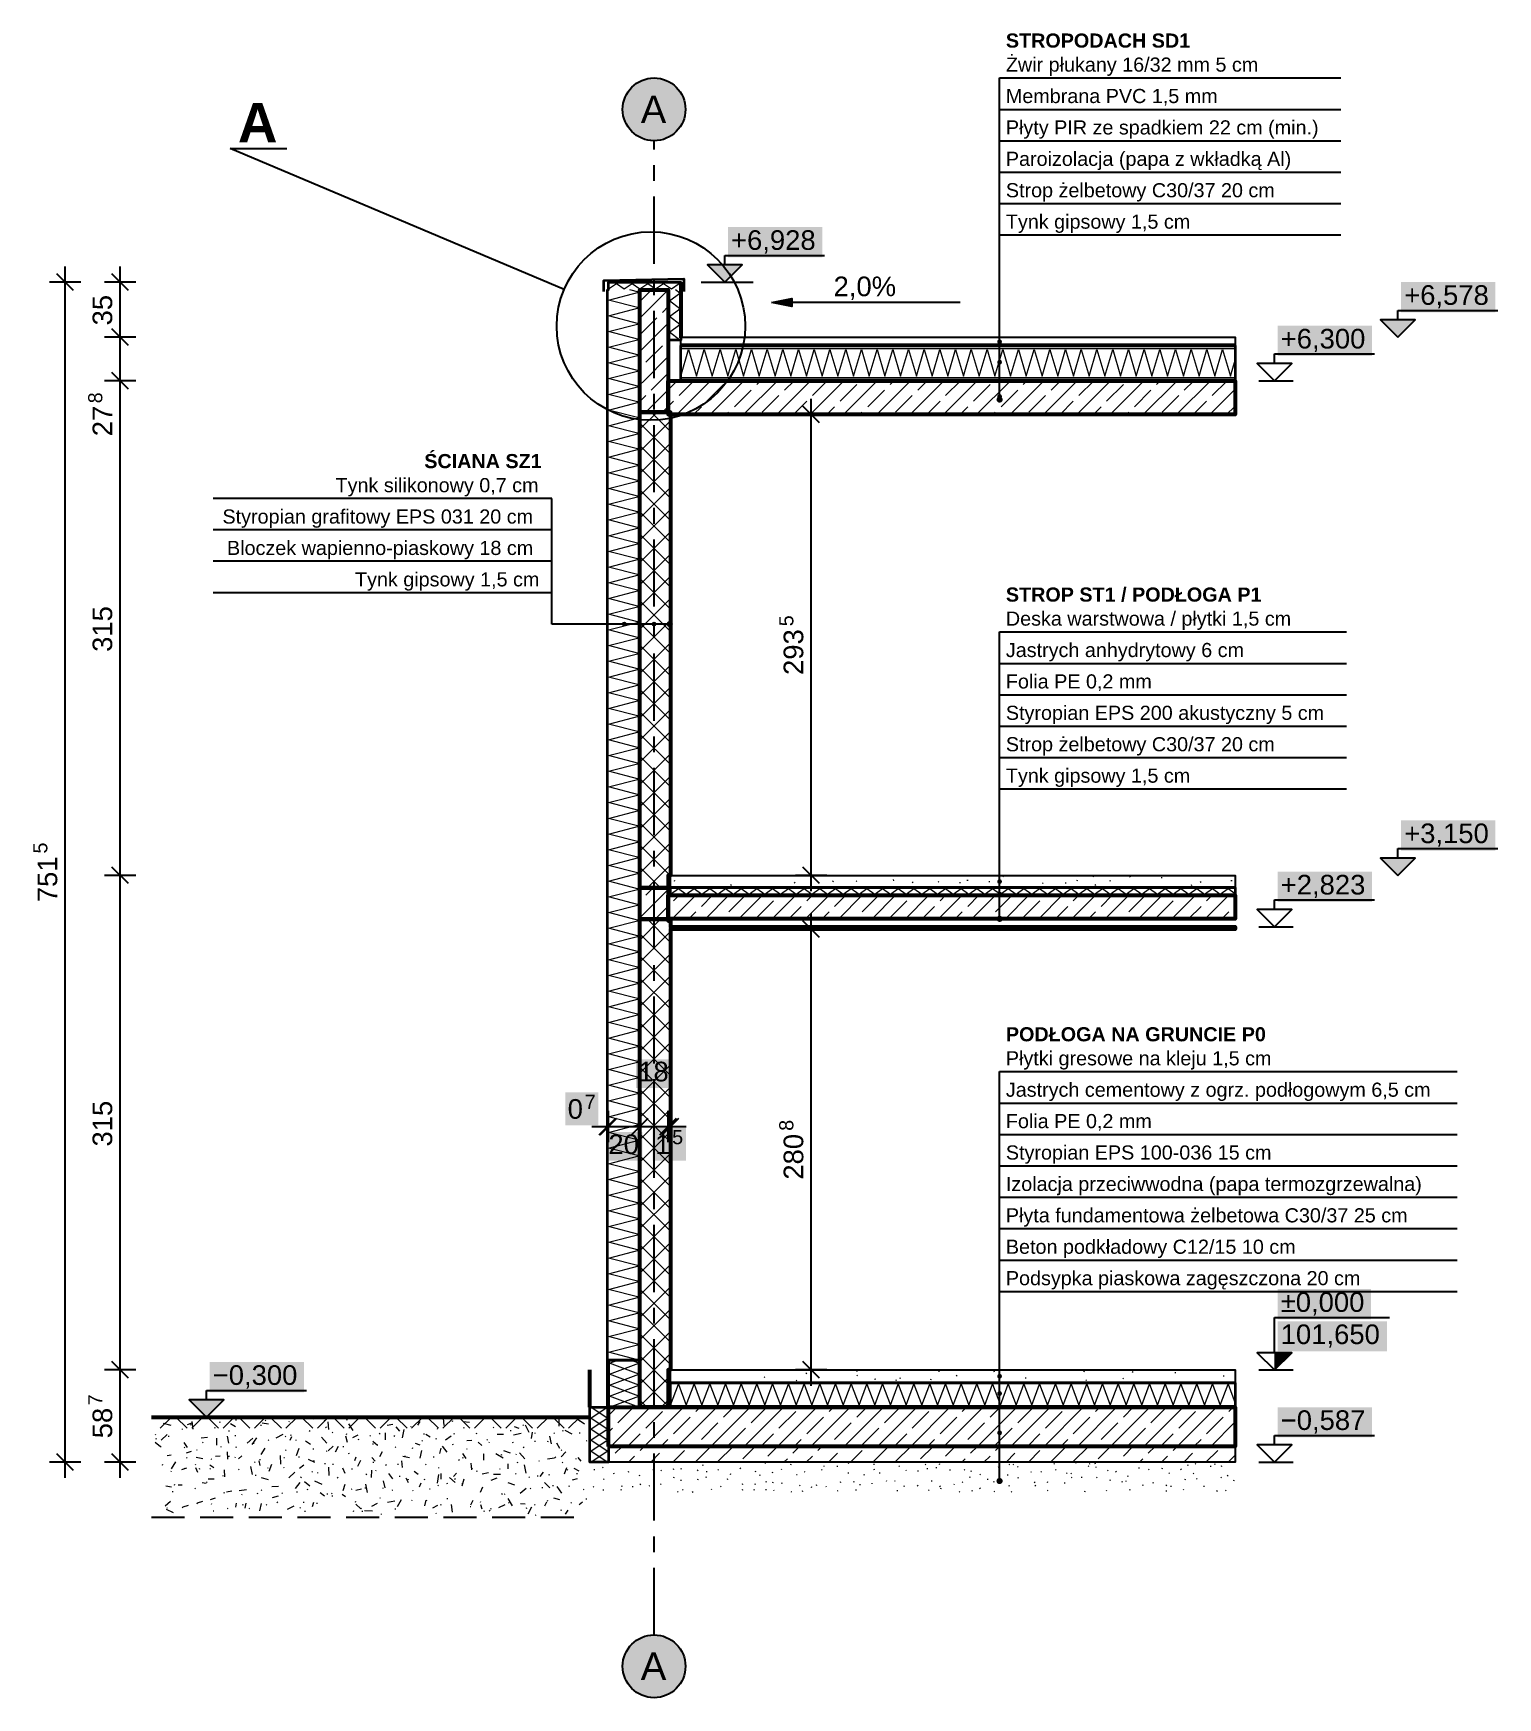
# Model space of a CAD drawing. Header units: metres. Extents: x -4 to 32.3, y -2.1 to 8.5.
# Drawn here: x -3.95 to 5.37, y -2.09 to 8.51 of the extents above.
import ezdxf

# ---------------------------------------------------------------- set-up
doc = ezdxf.new("R2010")
doc.units = ezdxf.units.M
for name, pattern in [('HYDRO_OKNA', [4.5, 1.5, -3]), ('KRESKOWA', [5.25, 4.2, -1.05]), ('KRESKOWA_3_1', [4, 3, -1]), ('PUNKTOWA', [10.5, 8.4, -1.05, 0, -1.05])]:
    doc.linetypes.add(name, pattern=pattern)
for name, color, linetype, lineweight in [('A-FUNDAMENTY', 7, 'Continuous', 50), ('A-IZOL-WODNA', 5, 'Continuous', 100), ('A-KRESKOWANIE', 8, 'Continuous', 18), ('A-MASKA', 7, 'Continuous', 18), ('A-OPISY', 2, 'Continuous', 25), ('A-OSIE', 1, 'PUNKTOWA', 25), ('A-RZEDNE', 1, 'Continuous', 25), ('A-SCIANY-IZOL', 4, 'Continuous', 35), ('A-SCIANY-KONSTR', 7, 'Continuous', 50), ('A-STROPY', 7, 'Continuous', 50), ('A-SYMBOLE', 2, 'Continuous', 25), ('A-TEREN', 32, 'Continuous', 50), ('A-WARSTWY', 8, 'Continuous', 25), ('A-WIDOK', 7, 'Continuous', 25), ('A-WYMIARY', 1, 'Continuous', 25)]:
    doc.layers.add(name, color=color, linetype=linetype, lineweight=lineweight)
doc.styles.add('PL_ARIAL', font='arial.ttf')
doc.styles.add('PL_ARIAL_B', font='arialbd.ttf')

msp = doc.modelspace()

# ---------------------------------------------------------------- texts
at = {"layer": 'A-OPISY'}
for s, height, style, p in [('STROPODACH SD1', 0.09, 'PL_ARIAL_B', (2.24, 8.421)), ('Żwir płukany 16/32 mm 5 cm', 0.09, 'PL_ARIAL', (2.24, 8.268)), ('Membrana PVC 1,5 mm', 0.09, 'PL_ARIAL', (2.24, 8.068)), ('A', 0.25, 'PL_ARIAL_B', (-2.65, 7.818)), ('Płyty PIR ze spadkiem 22 cm (min.)', 0.09, 'PL_ARIAL', (2.24, 7.868)), ('Paroizolacja (papa z wkładką Al)', 0.09, 'PL_ARIAL', (2.24, 7.668)), ('Strop żelbetowy C30/37 20 cm', 0.09, 'PL_ARIAL', (2.24, 7.468)), ('Tynk gipsowy 1,5 cm', 0.09, 'PL_ARIAL', (2.24, 7.268)), ('ŚCIANA SZ1', 0.09, 'PL_ARIAL_B', (-1.463, 5.743)), ('Tynk silikonowy 0,7 cm', 0.09, 'PL_ARIAL', (-2.028, 5.59)), ('Styropian grafitowy EPS 031 20 cm', 0.09, 'PL_ARIAL', (-2.748, 5.39)), ('Bloczek wapienno-piaskowy 18 cm', 0.09, 'PL_ARIAL', (-2.719, 5.19)), ('Tynk gipsowy 1,5 cm', 0.09, 'PL_ARIAL', (-1.904, 4.99)), ('STROP ST1 / PODŁOGA P1', 0.09, 'PL_ARIAL_B', (2.24, 4.893)), ('Deska warstwowa / płytki 1,5 cm', 0.09, 'PL_ARIAL', (2.24, 4.74)), ('Jastrych anhydrytowy 6 cm', 0.09, 'PL_ARIAL', (2.24, 4.54)), ('Folia PE 0,2 mm', 0.09, 'PL_ARIAL', (2.24, 4.34)), ('Styropian EPS 200 akustyczny 5 cm', 0.09, 'PL_ARIAL', (2.24, 4.14)), ('Strop żelbetowy C30/37 20 cm', 0.09, 'PL_ARIAL', (2.24, 3.94)), ('Tynk gipsowy 1,5 cm', 0.09, 'PL_ARIAL', (2.24, 3.74)), ('PODŁOGA NA GRUNCIE P0', 0.09, 'PL_ARIAL_B', (2.24, 2.093)), ('Płytki gresowe na kleju 1,5 cm', 0.09, 'PL_ARIAL', (2.24, 1.94)), ('Jastrych cementowy z ogrz. podłogowym 6,5 cm', 0.09, 'PL_ARIAL', (2.24, 1.74)), ('Folia PE 0,2 mm', 0.09, 'PL_ARIAL', (2.24, 1.54)), ('Styropian EPS 100-036 15 cm', 0.09, 'PL_ARIAL', (2.24, 1.34)), ('Izolacja przeciwwodna (papa termozgrzewalna)', 0.09, 'PL_ARIAL', (2.24, 1.14)), ('Płyta fundamentowa żelbetowa C30/37 25 cm', 0.09, 'PL_ARIAL', (2.24, 0.94)), ('Beton podkładowy C12/15 10 cm', 0.09, 'PL_ARIAL', (2.24, 0.74)), ('Podsypka piaskowa zagęszczona 20 cm', 0.09, 'PL_ARIAL', (2.24, 0.54))]:
    msp.add_text(s, height=height, dxfattribs=dict(at, style=style)).set_placement(p)
at = {"layer": 'A-OSIE', "style": 'PL_ARIAL'}
for p in [(-0.085, 7.94), (-0.085, -1.974)]:
    msp.add_text('A', height=0.175, dxfattribs=at).set_placement(p)
at = {"layer": 'A-RZEDNE', "style": 'PL_ARIAL'}
for s, p in [('+6,928', (0.49, 7.133)), ('+6,578', (4.776, 6.783)), ('+6,300', (3.99, 6.505)), ('+3,150', (4.776, 3.355)), ('+2,823', (3.99, 3.028)), ('±0,000', (3.99, 0.37)), ('101,650', (3.99, 0.165)), ('−0,300', (-2.81, -0.095)), ('−0,587', (3.99, -0.382))]:
    msp.add_text(s, height=0.125, dxfattribs=at).set_placement(p)
at = {"layer": 'A-SYMBOLE', "style": 'PL_ARIAL'}
msp.add_text('2,0%', height=0.125, dxfattribs=at).set_placement((1.143, 6.838))
at = {"layer": 'A-WYMIARY', "style": 'PL_ARIAL'}
for s, height, p in [('35', 0.125, (-3.45, 6.652)), ('8', 0.09, (-3.513, 6.156)), ('27', 0.125, (-3.45, 5.946)), ('315', 0.125, (-3.45, 4.573)), ('5', 0.09, (0.887, 4.736)), ('293', 0.125, (0.95, 4.426)), ('5', 0.09, (-3.863, 3.289)), ('751', 0.125, (-3.8, 2.979)), ('315', 0.125, (-3.45, 1.423)), ('8', 0.09, (0.887, 1.523)), ('280', 0.125, (0.95, 1.212)), ('7', 0.09, (-3.513, -0.225)), ('58', 0.125, (-3.45, -0.435))]:
    msp.add_text(s, height=height, rotation=90, dxfattribs=at).set_placement(p)
for s, height, p in [('18', 0.125, (-0.101, 1.838)), ('0', 0.125, (-0.55, 1.6)), ('7', 0.09, (-0.441, 1.663)), ('20', 0.125, (-0.291, 1.375)), ('1', 0.125, (0.007, 1.375)), ('5', 0.09, (0.115, 1.438))]:
    msp.add_text(s, height=height, dxfattribs=at).set_placement(p)

# ---------------------------------------------------------------- hatches: boundary and pattern name
at = {"layer": 'A-MASKA', "true_color": 0xffffff}
for points in [[(0.47, 7.085), (1.071, 7.085), (1.071, 7.278), (0.47, 7.278)], [(4.756, 6.735), (5.357, 6.735), (5.357, 6.928), (4.756, 6.928)], [(3.97, 6.457), (4.571, 6.457), (4.571, 6.65), (3.97, 6.65)], [(4.756, 3.308), (5.357, 3.308), (5.357, 3.5), (4.756, 3.5)], [(3.97, 2.981), (4.571, 2.981), (4.571, 3.173), (3.97, 3.173)], [(-0.116, 1.795), (0.116, 1.795), (0.116, 1.978), (-0.116, 1.978)], [(-0.565, 1.558), (-0.354, 1.558), (-0.354, 1.768), (-0.565, 1.768)], [(-0.306, 1.333), (-0.074, 1.333), (-0.074, 1.515), (-0.306, 1.515)], [(-0.008, 1.333), (0.203, 1.333), (0.203, 1.542), (-0.008, 1.542)], [(3.97, 0.323), (4.564, 0.323), (4.564, 0.515), (3.97, 0.515)], [(3.97, 0.118), (4.667, 0.118), (4.667, 0.31), (3.97, 0.31)], [(-2.83, -0.142), (-2.229, -0.142), (-2.229, 0.05), (-2.83, 0.05)], [(3.97, -0.429), (4.571, -0.429), (4.571, -0.237), (3.97, -0.237)]]:
    msp.add_hatch(color=7, dxfattribs=at).paths.add_polyline_path(points)
at = {"layer": 'A-OPISY', "true_color": 0x000000}
for points in [[(2.215, 6.548), (2.214, 6.552), (2.213, 6.555), (2.211, 6.559), (2.208, 6.561), (2.204, 6.562), (2.2, 6.563), (2.196, 6.562), (2.193, 6.561), (2.189, 6.559), (2.187, 6.555), (2.186, 6.552), (2.185, 6.548), (2.186, 6.544), (2.187, 6.54), (2.189, 6.537), (2.193, 6.535), (2.196, 6.534), (2.2, 6.533), (2.204, 6.534), (2.208, 6.535), (2.211, 6.537), (2.213, 6.54), (2.214, 6.544)], [(2.215, 6.418), (2.214, 6.422), (2.213, 6.425), (2.211, 6.429), (2.208, 6.431), (2.204, 6.432), (2.2, 6.433), (2.196, 6.432), (2.193, 6.431), (2.189, 6.429), (2.187, 6.425), (2.186, 6.422), (2.185, 6.418), (2.186, 6.414), (2.187, 6.41), (2.189, 6.407), (2.193, 6.405), (2.196, 6.404), (2.2, 6.403), (2.204, 6.404), (2.208, 6.405), (2.211, 6.407), (2.213, 6.41), (2.214, 6.414)], [(2.22, 6.18), (2.219, 6.185), (2.217, 6.19), (2.214, 6.194), (2.21, 6.197), (2.205, 6.199), (2.2, 6.2), (2.195, 6.199), (2.19, 6.197), (2.186, 6.194), (2.183, 6.19), (2.181, 6.185), (2.18, 6.18), (2.181, 6.175), (2.183, 6.17), (2.186, 6.166), (2.19, 6.163), (2.195, 6.161), (2.2, 6.16), (2.205, 6.161), (2.21, 6.163), (2.214, 6.166), (2.217, 6.17), (2.219, 6.175)], [(2.215, 6.2), (2.214, 6.204), (2.213, 6.208), (2.211, 6.211), (2.208, 6.213), (2.204, 6.214), (2.2, 6.215), (2.196, 6.214), (2.193, 6.213), (2.189, 6.211), (2.187, 6.208), (2.186, 6.204), (2.185, 6.2), (2.186, 6.196), (2.187, 6.192), (2.189, 6.189), (2.193, 6.187), (2.196, 6.186), (2.2, 6.185), (2.204, 6.186), (2.208, 6.187), (2.211, 6.189), (2.213, 6.192), (2.214, 6.196)], [(0.12, 4.75), (0.119, 4.755), (0.117, 4.76), (0.114, 4.764), (0.11, 4.767), (0.105, 4.769), (0.1, 4.77), (0.095, 4.769), (0.09, 4.767), (0.086, 4.764), (0.083, 4.76), (0.081, 4.755), (0.08, 4.75), (0.081, 4.745), (0.083, 4.74), (0.086, 4.736), (0.09, 4.733), (0.095, 4.731), (0.1, 4.73), (0.105, 4.731), (0.11, 4.733), (0.114, 4.736), (0.117, 4.74), (0.119, 4.745)], [(-0.175, 4.75), (-0.176, 4.754), (-0.177, 4.758), (-0.179, 4.761), (-0.183, 4.763), (-0.186, 4.764), (-0.19, 4.765), (-0.194, 4.764), (-0.198, 4.763), (-0.201, 4.761), (-0.203, 4.758), (-0.204, 4.754), (-0.205, 4.75), (-0.204, 4.746), (-0.203, 4.742), (-0.201, 4.739), (-0.198, 4.737), (-0.194, 4.736), (-0.19, 4.735), (-0.186, 4.736), (-0.183, 4.737), (-0.179, 4.739), (-0.177, 4.742), (-0.176, 4.746)], [(0.015, 4.75), (0.014, 4.754), (0.013, 4.758), (0.011, 4.761), (0.007, 4.763), (0.004, 4.764), (0, 4.765), (-0.004, 4.764), (-0.008, 4.763), (-0.011, 4.761), (-0.013, 4.758), (-0.014, 4.754), (-0.015, 4.75), (-0.014, 4.746), (-0.013, 4.742), (-0.011, 4.739), (-0.008, 4.737), (-0.004, 4.736), (0, 4.735), (0.004, 4.736), (0.007, 4.737), (0.011, 4.739), (0.013, 4.742), (0.014, 4.746)], [(2.215, 3.11), (2.214, 3.114), (2.213, 3.117), (2.211, 3.121), (2.208, 3.123), (2.204, 3.124), (2.2, 3.125), (2.196, 3.124), (2.193, 3.123), (2.189, 3.121), (2.187, 3.117), (2.186, 3.114), (2.185, 3.11), (2.186, 3.106), (2.187, 3.103), (2.189, 3.099), (2.193, 3.097), (2.196, 3.096), (2.2, 3.095), (2.204, 3.096), (2.208, 3.097), (2.211, 3.099), (2.213, 3.103), (2.214, 3.106)], [(2.215, 3.03), (2.214, 3.034), (2.213, 3.037), (2.211, 3.041), (2.208, 3.043), (2.204, 3.044), (2.2, 3.045), (2.196, 3.044), (2.193, 3.043), (2.189, 3.041), (2.187, 3.037), (2.186, 3.034), (2.185, 3.03), (2.186, 3.026), (2.187, 3.022), (2.189, 3.019), (2.193, 3.017), (2.196, 3.016), (2.2, 3.015), (2.204, 3.016), (2.208, 3.017), (2.211, 3.019), (2.213, 3.022), (2.214, 3.026)], [(2.22, 2.873), (2.219, 2.878), (2.217, 2.883), (2.214, 2.887), (2.21, 2.89), (2.205, 2.892), (2.2, 2.893), (2.195, 2.892), (2.19, 2.89), (2.186, 2.887), (2.183, 2.883), (2.181, 2.878), (2.18, 2.873), (2.181, 2.868), (2.183, 2.863), (2.186, 2.859), (2.19, 2.856), (2.195, 2.854), (2.2, 2.853), (2.205, 2.854), (2.21, 2.856), (2.214, 2.859), (2.217, 2.863), (2.219, 2.868)], [(2.215, -0.04), (2.214, -0.036), (2.213, -0.033), (2.211, -0.029), (2.208, -0.027), (2.204, -0.026), (2.2, -0.025), (2.196, -0.026), (2.193, -0.027), (2.189, -0.029), (2.187, -0.033), (2.186, -0.036), (2.185, -0.04), (2.186, -0.044), (2.187, -0.048), (2.189, -0.051), (2.193, -0.053), (2.196, -0.054), (2.2, -0.055), (2.204, -0.054), (2.208, -0.053), (2.211, -0.051), (2.213, -0.048), (2.214, -0.044)], [(2.215, -0.15), (2.214, -0.146), (2.213, -0.142), (2.211, -0.139), (2.208, -0.137), (2.204, -0.136), (2.2, -0.135), (2.196, -0.136), (2.193, -0.137), (2.189, -0.139), (2.187, -0.142), (2.186, -0.146), (2.185, -0.15), (2.186, -0.154), (2.187, -0.158), (2.189, -0.161), (2.193, -0.163), (2.196, -0.164), (2.2, -0.165), (2.204, -0.164), (2.208, -0.163), (2.211, -0.161), (2.213, -0.158), (2.214, -0.154)], [(2.215, -0.4), (2.214, -0.396), (2.213, -0.393), (2.211, -0.389), (2.208, -0.387), (2.204, -0.386), (2.2, -0.385), (2.196, -0.386), (2.193, -0.387), (2.189, -0.389), (2.187, -0.393), (2.186, -0.396), (2.185, -0.4), (2.186, -0.404), (2.187, -0.408), (2.189, -0.411), (2.193, -0.413), (2.196, -0.414), (2.2, -0.415), (2.204, -0.414), (2.208, -0.413), (2.211, -0.411), (2.213, -0.408), (2.214, -0.404)], [(2.22, -0.707), (2.219, -0.702), (2.217, -0.697), (2.214, -0.693), (2.21, -0.69), (2.205, -0.688), (2.2, -0.687), (2.195, -0.688), (2.19, -0.69), (2.186, -0.693), (2.183, -0.697), (2.181, -0.702), (2.18, -0.707), (2.181, -0.712), (2.183, -0.717), (2.186, -0.721), (2.19, -0.724), (2.195, -0.726), (2.2, -0.727), (2.205, -0.726), (2.21, -0.724), (2.214, -0.721), (2.217, -0.717), (2.219, -0.712)]]:
    msp.add_hatch(color=7, dxfattribs=at).paths.add_polyline_path(points)
at = {"layer": 'A-OSIE', "true_color": 0xffffff}
for points in [[(0.2, 8.028), (0.198, 8.054), (0.193, 8.08), (0.185, 8.105), (0.173, 8.128), (0.159, 8.15), (0.141, 8.169), (0.122, 8.187), (0.1, 8.201), (0.077, 8.213), (0.052, 8.221), (0.026, 8.226), (0, 8.228), (-0.026, 8.226), (-0.052, 8.221), (-0.077, 8.213), (-0.1, 8.201), (-0.122, 8.187), (-0.141, 8.169), (-0.159, 8.15), (-0.173, 8.128), (-0.185, 8.105), (-0.193, 8.08), (-0.198, 8.054), (-0.2, 8.028), (-0.198, 8.002), (-0.193, 7.976), (-0.185, 7.951), (-0.173, 7.928), (-0.159, 7.906), (-0.141, 7.887), (-0.122, 7.869), (-0.1, 7.855), (-0.077, 7.843), (-0.052, 7.835), (-0.026, 7.83), (0, 7.828), (0.026, 7.83), (0.052, 7.835), (0.077, 7.843), (0.1, 7.855), (0.122, 7.869), (0.141, 7.887), (0.159, 7.906), (0.173, 7.928), (0.185, 7.951), (0.193, 7.976), (0.198, 8.002)], [(0.2, -1.887), (0.198, -1.861), (0.193, -1.835), (0.185, -1.81), (0.173, -1.787), (0.159, -1.765), (0.141, -1.746), (0.122, -1.728), (0.1, -1.714), (0.077, -1.702), (0.052, -1.694), (0.026, -1.689), (0, -1.687), (-0.026, -1.689), (-0.052, -1.694), (-0.077, -1.702), (-0.1, -1.714), (-0.122, -1.728), (-0.141, -1.746), (-0.159, -1.765), (-0.173, -1.787), (-0.185, -1.81), (-0.193, -1.835), (-0.198, -1.861), (-0.2, -1.887), (-0.198, -1.913), (-0.193, -1.939), (-0.185, -1.964), (-0.173, -1.987), (-0.159, -2.009), (-0.141, -2.028), (-0.122, -2.046), (-0.1, -2.06), (-0.077, -2.072), (-0.052, -2.08), (-0.026, -2.085), (0, -2.087), (0.026, -2.085), (0.052, -2.08), (0.077, -2.072), (0.1, -2.06), (0.122, -2.046), (0.141, -2.028), (0.159, -2.009), (0.173, -1.987), (0.185, -1.964), (0.193, -1.939), (0.198, -1.913)]]:
    msp.add_hatch(color=7, dxfattribs=at).paths.add_polyline_path(points)
at = {"layer": 'A-RZEDNE', "true_color": 0x000000}
for points in [[(0.45, 6.928), (0.56, 7.038), (0.34, 7.038)], [(4.736, 6.578), (4.846, 6.688), (4.626, 6.688)], [(4.736, 3.15), (4.846, 3.26), (4.626, 3.26)], [(3.95, 0), (4.06, 0.11), (3.95, 0.11)], [(-2.85, -0.3), (-2.74, -0.19), (-2.96, -0.19)]]:
    msp.add_hatch(color=7, dxfattribs=at).paths.add_polyline_path(points)
at = {"layer": 'A-SYMBOLE', "true_color": 0x000000}
msp.add_hatch(color=7, dxfattribs=at).paths.add_polyline_path([(0.75, 6.798), (0.878, 6.823), (0.878, 6.773)])

# ---------------------------------------------------------------- linework, layer by layer
at = {"layer": 'A-FUNDAMENTY', "lineweight": 70, "ltscale": 0.05}
msp.add_lwpolyline([(-0.29, -0.487), (-0.29, -0.487), (-0.29, -0.237), (-0.29, -0.237), (-0.29, -0.237), (3.7, -0.237), (3.7, -0.237), (3.7, -0.237), (3.7, -0.487), (3.7, -0.487), (3.7, -0.487), (-0.29, -0.487)], close=True, dxfattribs=at)
at = {"layer": 'A-IZOL-WODNA', "lineweight": 100, "ltscale": 0.05, "true_color": 0x000000}
for points in [[(0.172, 6.573), (0.172, 6.928)], [(0.17, 6.526), (3.7, 6.526)], [(0.105, -0.234), (3.7, -0.234)]]:
    msp.add_lwpolyline(points, dxfattribs=at)
at = {"layer": 'A-IZOL-WODNA', "linetype": 'HYDRO_OKNA', "lineweight": 50, "ltscale": 0.05, "true_color": 0xffffff, "flags": 128}
for points in [[(0.172, 6.573), (0.172, 6.928)], [(0.17, 6.526), (3.7, 6.526)], [(0.105, -0.234), (3.7, -0.234)]]:
    msp.add_lwpolyline(points, dxfattribs=at)
at = {"layer": 'A-IZOL-WODNA', "linetype": 'KRESKOWA_3_1', "lineweight": 35, "ltscale": 0.05, "flags": 128}
for points in [[(0.17, 6.302), (3.7, 6.302)], [(0.105, 3.074), (3.7, 3.074)], [(0.105, -0.081), (3.7, -0.081)]]:
    msp.add_lwpolyline(points, dxfattribs=at)
at = {"layer": 'A-IZOL-WODNA', "lineweight": 140, "ltscale": 0.05}
msp.add_lwpolyline([(-0.41, -0.237), (-0.41, 0)], dxfattribs=at)
at = {"layer": 'A-KRESKOWANIE', "lineweight": 25, "ltscale": 0.05}
for points in [[(-0.29, 6.885), (-0.24, 6.92), (-0.19, 6.885), (-0.14, 6.92), (-0.09, 6.885), (-0.04, 6.92), (0.01, 6.885), (0.06, 6.92), (0.11, 6.885), (0.16, 6.92), (0.17, 6.913)], [(-0.098, 0.063), (-0.29, 0.113), (-0.098, 0.163), (-0.29, 0.213), (-0.098, 0.263), (-0.29, 0.313), (-0.098, 0.363), (-0.29, 0.413), (-0.098, 0.463), (-0.29, 0.513), (-0.098, 0.563), (-0.29, 0.613), (-0.098, 0.663), (-0.29, 0.713), (-0.098, 0.763), (-0.29, 0.813), (-0.098, 0.863), (-0.29, 0.913), (-0.098, 0.963), (-0.29, 1.013), (-0.098, 1.063), (-0.29, 1.113), (-0.098, 1.163), (-0.29, 1.213), (-0.098, 1.263), (-0.29, 1.313), (-0.098, 1.363), (-0.29, 1.413), (-0.098, 1.463), (-0.29, 1.513), (-0.098, 1.563), (-0.29, 1.613), (-0.098, 1.663), (-0.29, 1.713), (-0.098, 1.763), (-0.29, 1.813), (-0.098, 1.863), (-0.29, 1.913), (-0.098, 1.963), (-0.29, 2.013), (-0.098, 2.063), (-0.29, 2.113), (-0.098, 2.163), (-0.29, 2.213), (-0.098, 2.263), (-0.29, 2.313), (-0.098, 2.363), (-0.29, 2.413), (-0.098, 2.463), (-0.29, 2.513), (-0.098, 2.563), (-0.29, 2.613), (-0.098, 2.663), (-0.29, 2.713), (-0.098, 2.763), (-0.29, 2.813), (-0.098, 2.863), (-0.29, 2.913), (-0.098, 2.963), (-0.29, 3.013), (-0.098, 3.063), (-0.29, 3.113), (-0.098, 3.163), (-0.29, 3.213), (-0.098, 3.263), (-0.29, 3.313), (-0.098, 3.363), (-0.29, 3.413), (-0.098, 3.463), (-0.29, 3.513), (-0.098, 3.563), (-0.29, 3.613), (-0.098, 3.663), (-0.29, 3.713), (-0.098, 3.763), (-0.29, 3.813), (-0.098, 3.863), (-0.29, 3.913), (-0.098, 3.963), (-0.29, 4.013), (-0.098, 4.063), (-0.29, 4.113), (-0.098, 4.163), (-0.29, 4.213), (-0.098, 4.263), (-0.29, 4.313), (-0.098, 4.363), (-0.29, 4.413), (-0.098, 4.463), (-0.29, 4.513), (-0.098, 4.563), (-0.29, 4.613), (-0.098, 4.663), (-0.29, 4.713), (-0.098, 4.763), (-0.29, 4.813), (-0.098, 4.863), (-0.29, 4.913), (-0.098, 4.963), (-0.29, 5.013), (-0.098, 5.063), (-0.29, 5.113), (-0.098, 5.163), (-0.29, 5.213), (-0.098, 5.263), (-0.29, 5.313), (-0.098, 5.363), (-0.29, 5.413), (-0.098, 5.463), (-0.29, 5.513), (-0.098, 5.563), (-0.29, 5.613), (-0.098, 5.663), (-0.29, 5.713), (-0.098, 5.763), (-0.29, 5.813), (-0.098, 5.863), (-0.29, 5.913), (-0.098, 5.963), (-0.29, 6.013), (-0.098, 6.063), (-0.29, 6.113), (-0.098, 6.163), (-0.29, 6.213), (-0.098, 6.263), (-0.29, 6.313), (-0.098, 6.363), (-0.29, 6.413), (-0.098, 6.463), (-0.29, 6.513), (-0.098, 6.563), (-0.29, 6.613), (-0.098, 6.663), (-0.29, 6.713), (-0.098, 6.763), (-0.29, 6.813), (-0.098, 6.863), (-0.155, 6.878)], [(-0.09, 6.698), (0.09, 6.878)], [(-0.09, 6.804), (-0.018, 6.877)], [(0.163, 6.558), (0.098, 6.608), (0.163, 6.658), (0.098, 6.708), (0.163, 6.758), (0.098, 6.808), (0.163, 6.858), (0.137, 6.878)], [(-0.088, 6.594), (0.018, 6.7)], [(0.053, 6.735), (0.09, 6.772)], [(-0.09, 6.486), (0.09, 6.666)], [(-0.053, 6.417), (0.053, 6.523)], [(0.088, 6.558), (0.09, 6.56)], [(0.17, 6.506), (3.7, 6.506)], [(0.17, 6.329), (0.22, 6.499), (0.27, 6.329), (0.32, 6.499), (0.37, 6.329), (0.42, 6.499), (0.47, 6.329), (0.52, 6.499), (0.57, 6.329), (0.62, 6.499), (0.67, 6.329), (0.72, 6.499), (0.77, 6.329), (0.82, 6.499), (0.87, 6.329), (0.92, 6.499), (0.97, 6.329), (1.02, 6.499), (1.07, 6.329), (1.12, 6.499), (1.17, 6.329), (1.22, 6.499), (1.27, 6.329), (1.32, 6.499), (1.37, 6.329), (1.42, 6.499), (1.47, 6.329), (1.52, 6.499), (1.57, 6.329), (1.62, 6.499), (1.67, 6.329), (1.72, 6.499), (1.77, 6.329), (1.82, 6.499), (1.87, 6.329), (1.92, 6.499), (1.97, 6.329), (2.02, 6.499), (2.07, 6.329), (2.12, 6.499), (2.17, 6.329), (2.22, 6.499), (2.27, 6.329), (2.32, 6.499), (2.37, 6.329), (2.42, 6.499), (2.47, 6.329), (2.52, 6.499), (2.57, 6.329), (2.62, 6.499), (2.67, 6.329), (2.72, 6.499), (2.77, 6.329), (2.82, 6.499), (2.87, 6.329), (2.92, 6.499), (2.97, 6.329), (3.02, 6.499), (3.07, 6.329), (3.12, 6.499), (3.17, 6.329), (3.22, 6.499), (3.27, 6.329), (3.32, 6.499), (3.37, 6.329), (3.42, 6.499), (3.47, 6.329), (3.52, 6.499), (3.57, 6.329), (3.62, 6.499), (3.67, 6.329), (3.7, 6.431)], [(-0.09, 6.38), (-0.088, 6.382)], [(-0.064, 6.3), (0.09, 6.454)], [(-0.09, 6.274), (-0.064, 6.3)], [(-0.018, 6.24), (0.042, 6.3)], [(0.042, 6.3), (0.088, 6.346)], [(0.09, 6.242), (0.148, 6.3)], [(0.145, 6.085), (0.36, 6.3)], [(0.159, 6.205), (0.254, 6.3)], [(0.17, 6.321), (3.7, 6.321)], [(0.336, 6.17), (0.442, 6.276)], [(0.357, 6.085), (0.572, 6.3)], [(0.57, 6.085), (0.785, 6.3)], [(0.654, 6.276), (0.679, 6.3)], [(0.782, 6.085), (0.997, 6.3)], [(0.831, 6.24), (0.891, 6.3)], [(0.994, 6.085), (1.209, 6.3)], [(1.008, 6.205), (1.103, 6.3)], [(1.184, 6.17), (1.29, 6.276)], [(1.206, 6.085), (1.421, 6.3)], [(1.418, 6.085), (1.633, 6.3)], [(1.503, 6.276), (1.527, 6.3)], [(1.63, 6.085), (1.845, 6.3)], [(1.679, 6.24), (1.739, 6.3)], [(1.842, 6.085), (2.057, 6.3)], [(1.856, 6.205), (1.951, 6.3)], [(2.033, 6.17), (2.139, 6.276)], [(2.054, 6.085), (2.269, 6.3)], [(2.267, 6.085), (2.482, 6.3)], [(2.351, 6.276), (2.376, 6.3)], [(2.479, 6.085), (2.694, 6.3)], [(2.528, 6.24), (2.588, 6.3)], [(2.691, 6.085), (2.906, 6.3)], [(2.705, 6.205), (2.8, 6.3)], [(2.881, 6.17), (2.988, 6.276)], [(2.903, 6.085), (3.118, 6.3)], [(3.115, 6.085), (3.33, 6.3)], [(3.2, 6.276), (3.224, 6.3)], [(3.327, 6.085), (3.542, 6.3)], [(3.376, 6.24), (3.436, 6.3)], [(3.553, 6.205), (3.648, 6.3)], [(-0.09, 6.168), (-0.053, 6.205)], [(-0.052, 6.1), (0.09, 6.242)], [(0.09, 6.136), (0.124, 6.17)], [(0.513, 6.134), (0.619, 6.24)], [(0.689, 6.099), (0.795, 6.205)], [(0.888, 6.085), (0.972, 6.17)], [(1.361, 6.134), (1.467, 6.24)], [(1.538, 6.099), (1.644, 6.205)], [(1.736, 6.085), (1.821, 6.17)], [(2.21, 6.134), (2.316, 6.24)], [(2.386, 6.099), (2.493, 6.205)], [(2.585, 6.085), (2.669, 6.17)], [(3.058, 6.134), (3.164, 6.24)], [(3.235, 6.099), (3.341, 6.205)], [(3.433, 6.085), (3.518, 6.17)], [(3.539, 6.085), (3.7, 6.246)], [(-0.09, 5.991), (0.019, 6.1)], [(-0.09, 5.85), (0.105, 6.045)], [(0.105, 5.976), (-0.019, 6.1)], [(0.054, 6.1), (0.09, 6.136)], [(0.251, 6.085), (0.301, 6.134)], [(0.464, 6.085), (0.477, 6.099)], [(1.1, 6.085), (1.149, 6.134)], [(1.312, 6.085), (1.326, 6.099)], [(1.948, 6.085), (1.998, 6.134)], [(2.161, 6.085), (2.174, 6.099)], [(2.797, 6.085), (2.846, 6.134)], [(3.009, 6.085), (3.023, 6.099)], [(3.645, 6.085), (3.695, 6.134)], [(0.105, 5.835), (-0.09, 6.03)], [(-0.09, 5.708), (0.105, 5.903)], [(0.105, 5.693), (-0.09, 5.888)], [(-0.09, 5.567), (0.105, 5.762)], [(0.105, 5.552), (-0.09, 5.747)], [(-0.09, 5.425), (0.105, 5.62)], [(0.105, 5.41), (-0.09, 5.605)], [(-0.09, 5.284), (0.105, 5.479)], [(0.105, 5.269), (-0.09, 5.464)], [(-0.09, 5.143), (0.105, 5.338)], [(0.105, 5.128), (-0.09, 5.323)], [(-0.09, 5.001), (0.105, 5.196)], [(0.105, 4.986), (-0.09, 5.181)], [(-0.09, 4.86), (0.105, 5.055)], [(0.105, 4.845), (-0.09, 5.04)], [(-0.09, 4.718), (0.105, 4.913)], [(0.105, 4.703), (-0.09, 4.898)], [(-0.09, 4.577), (0.105, 4.772)], [(0.105, 4.562), (-0.09, 4.757)], [(-0.09, 4.435), (0.105, 4.63)], [(0.105, 4.42), (-0.09, 4.615)], [(-0.09, 4.294), (0.105, 4.489)], [(0.105, 4.279), (-0.09, 4.474)], [(-0.09, 4.153), (0.105, 4.348)], [(0.105, 4.138), (-0.09, 4.333)], [(-0.09, 4.011), (0.105, 4.206)], [(0.105, 3.996), (-0.09, 4.191)], [(-0.09, 3.87), (0.105, 4.065)], [(0.105, 3.855), (-0.09, 4.05)], [(-0.09, 3.728), (0.105, 3.923)], [(0.105, 3.713), (-0.09, 3.908)], [(-0.09, 3.587), (0.105, 3.782)], [(0.105, 3.572), (-0.09, 3.767)], [(-0.09, 3.446), (0.105, 3.641)], [(0.105, 3.431), (-0.09, 3.626)], [(-0.09, 3.304), (0.105, 3.499)], [(0.105, 3.289), (-0.09, 3.484)], [(-0.09, 3.163), (0.105, 3.358)], [(0.103, 3.15), (-0.09, 3.343)], [(0.041, 3.07), (-0.09, 3.201)], [(-0.041, 3.07), (0.105, 3.216)], [(0.135, 3.112), (0.128, 3.115)], [(0.488, 3.086), (0.492, 3.092)], [(0.893, 3.102), (0.898, 3.107)], [(1.142, 3.109), (1.137, 3.114)], [(1.291, 3.11), (1.286, 3.115)], [(1.526, 3.116), (1.525, 3.123)], [(1.65, 3.102), (1.646, 3.108)], [(1.813, 3.107), (1.808, 3.111)], [(1.944, 3.104), (1.951, 3.104)], [(1.992, 3.119), (1.999, 3.12)], [(2.138, 3.108), (2.131, 3.109)], [(2.225, 3.14), (2.219, 3.144)], [(2.477, 3.097), (2.474, 3.103)], [(2.622, 3.097), (2.621, 3.104)], [(2.698, 3.114), (2.692, 3.118)], [(2.797, 3.141), (2.8, 3.147)], [(2.812, 3.085), (2.809, 3.091)], [(2.906, 3.111), (2.905, 3.118)], [(3.033, 3.138), (3.03, 3.145)], [(3.233, 3.132), (3.232, 3.139)], [(3.425, 3.083), (3.421, 3.089)], [(3.484, 3.105), (3.479, 3.111)], [(3.673, 3.117), (3.68, 3.118)], [(-0.09, 2.88), (0.09, 3.06)], [(-0.09, 2.986), (-0.088, 2.988)], [(-0.053, 3.023), (-0.006, 3.07)], [(0.105, 3.03), (0.155, 3.066), (0.205, 3.03), (0.255, 3.066), (0.305, 3.03), (0.355, 3.066), (0.405, 3.03), (0.455, 3.066), (0.505, 3.03), (0.555, 3.066), (0.605, 3.03), (0.655, 3.066), (0.705, 3.03), (0.755, 3.066), (0.805, 3.03), (0.855, 3.066), (0.905, 3.03), (0.955, 3.066), (1.005, 3.03), (1.055, 3.066), (1.105, 3.03), (1.155, 3.066), (1.205, 3.03), (1.255, 3.066), (1.305, 3.03), (1.355, 3.066), (1.405, 3.03), (1.455, 3.066), (1.505, 3.03), (1.555, 3.066), (1.605, 3.03), (1.655, 3.066), (1.705, 3.03), (1.755, 3.066), (1.805, 3.03), (1.855, 3.066), (1.905, 3.03), (1.955, 3.066), (2.005, 3.03), (2.055, 3.066), (2.105, 3.03), (2.155, 3.066), (2.205, 3.03), (2.255, 3.066), (2.305, 3.03), (2.355, 3.066), (2.405, 3.03), (2.455, 3.066), (2.505, 3.03), (2.555, 3.066), (2.605, 3.03), (2.655, 3.066), (2.705, 3.03), (2.755, 3.066), (2.805, 3.03), (2.855, 3.066), (2.905, 3.03), (2.955, 3.066), (3.005, 3.03), (3.055, 3.066), (3.105, 3.03), (3.155, 3.066), (3.205, 3.03), (3.255, 3.066), (3.305, 3.03), (3.355, 3.066), (3.405, 3.03), (3.455, 3.066), (3.505, 3.03), (3.555, 3.066), (3.605, 3.03), (3.655, 3.066), (3.7, 3.034)], [(0.115, 2.873), (0.265, 3.023)], [(0.124, 2.988), (0.159, 3.023)], [(0.301, 2.952), (0.371, 3.023)], [(0.327, 2.873), (0.477, 3.023)], [(0.477, 2.917), (0.583, 3.023)], [(0.54, 2.873), (0.69, 3.023)], [(0.654, 2.881), (0.76, 2.988)], [(0.752, 2.873), (0.902, 3.023)], [(0.795, 3.023), (0.796, 3.023)], [(0.964, 2.873), (1.114, 3.023)], [(0.972, 2.988), (1.008, 3.023)], [(1.149, 2.952), (1.22, 3.023)], [(1.176, 2.873), (1.326, 3.023)], [(1.326, 2.917), (1.432, 3.023)], [(1.388, 2.873), (1.538, 3.023)], [(1.503, 2.881), (1.609, 2.988)], [(1.6, 2.873), (1.75, 3.023)], [(1.644, 3.023), (1.644, 3.023)], [(1.812, 2.873), (1.962, 3.023)], [(1.821, 2.988), (1.856, 3.023)], [(1.998, 2.952), (2.068, 3.023)], [(2.024, 2.873), (2.174, 3.023)], [(2.174, 2.917), (2.28, 3.023)], [(2.237, 2.873), (2.387, 3.023)], [(2.351, 2.881), (2.457, 2.988)], [(2.449, 2.873), (2.599, 3.023)], [(2.493, 3.023), (2.493, 3.023)], [(2.661, 2.873), (2.811, 3.023)], [(2.669, 2.988), (2.705, 3.023)], [(2.846, 2.952), (2.917, 3.023)], [(2.873, 2.873), (3.023, 3.023)], [(3.023, 2.917), (3.129, 3.023)], [(3.085, 2.873), (3.235, 3.023)], [(3.2, 2.881), (3.306, 2.988)], [(3.297, 2.873), (3.447, 3.023)], [(3.341, 3.023), (3.341, 3.023)], [(3.509, 2.873), (3.659, 3.023)], [(3.518, 2.988), (3.553, 3.023)], [(-0.09, 2.738), (0.042, 2.87)], [(0.105, 2.723), (-0.042, 2.87)], [(0.006, 2.87), (0.088, 2.952)], [(0.221, 2.873), (0.265, 2.917)], [(0.433, 2.873), (0.442, 2.881)], [(0.858, 2.873), (0.937, 2.952)], [(1.07, 2.873), (1.114, 2.917)], [(1.282, 2.873), (1.29, 2.881)], [(1.706, 2.873), (1.785, 2.952)], [(1.918, 2.873), (1.962, 2.917)], [(2.131, 2.873), (2.139, 2.881)], [(2.555, 2.873), (2.634, 2.952)], [(2.767, 2.873), (2.811, 2.917)], [(2.979, 2.873), (2.988, 2.881)], [(3.403, 2.873), (3.483, 2.952)], [(3.615, 2.873), (3.659, 2.917)], [(3.695, 2.952), (3.7, 2.958)], [(-0.09, 2.597), (0.105, 2.792)], [(0.105, 2.582), (-0.09, 2.777)], [(0.121, 2.808), (0.136, 2.823)], [(0.162, 2.808), (0.147, 2.823)], [(0.262, 2.808), (0.277, 2.823)], [(0.303, 2.808), (0.288, 2.823)], [(0.404, 2.808), (0.419, 2.823)], [(0.445, 2.808), (0.43, 2.823)], [(0.545, 2.808), (0.56, 2.823)], [(0.586, 2.808), (0.571, 2.823)], [(0.687, 2.808), (0.702, 2.823)], [(0.728, 2.808), (0.713, 2.823)], [(0.828, 2.808), (0.843, 2.823)], [(0.869, 2.808), (0.854, 2.823)], [(0.97, 2.808), (0.985, 2.823)], [(1.01, 2.808), (0.995, 2.823)], [(1.111, 2.808), (1.126, 2.823)], [(1.152, 2.808), (1.137, 2.823)], [(1.252, 2.808), (1.267, 2.823)], [(1.293, 2.808), (1.278, 2.823)], [(1.394, 2.808), (1.409, 2.823)], [(1.435, 2.808), (1.42, 2.823)], [(1.535, 2.808), (1.55, 2.823)], [(1.576, 2.808), (1.561, 2.823)], [(1.677, 2.808), (1.692, 2.823)], [(1.717, 2.808), (1.702, 2.823)], [(1.818, 2.808), (1.833, 2.823)], [(1.859, 2.808), (1.844, 2.823)], [(1.959, 2.808), (1.974, 2.823)], [(2, 2.808), (1.985, 2.823)], [(2.101, 2.808), (2.116, 2.823)], [(2.142, 2.808), (2.127, 2.823)], [(2.242, 2.808), (2.257, 2.823)], [(2.283, 2.808), (2.268, 2.823)], [(2.384, 2.808), (2.399, 2.823)], [(2.425, 2.808), (2.41, 2.823)], [(2.525, 2.808), (2.54, 2.823)], [(2.566, 2.808), (2.551, 2.823)], [(2.667, 2.808), (2.682, 2.823)], [(2.707, 2.808), (2.692, 2.823)], [(2.808, 2.808), (2.823, 2.823)], [(2.849, 2.808), (2.834, 2.823)], [(2.949, 2.808), (2.964, 2.823)], [(2.99, 2.808), (2.975, 2.823)], [(3.091, 2.808), (3.106, 2.823)], [(3.132, 2.808), (3.117, 2.823)], [(3.232, 2.808), (3.247, 2.823)], [(3.273, 2.808), (3.258, 2.823)], [(3.374, 2.808), (3.389, 2.823)], [(3.415, 2.808), (3.4, 2.823)], [(3.515, 2.808), (3.53, 2.823)], [(3.556, 2.808), (3.541, 2.823)], [(3.657, 2.808), (3.672, 2.823)], [(3.697, 2.808), (3.682, 2.823)], [(-0.09, 2.456), (0.105, 2.651)], [(0.105, 2.441), (-0.09, 2.636)], [(-0.09, 2.314), (0.105, 2.509)], [(0.105, 2.299), (-0.09, 2.494)], [(-0.09, 2.173), (0.105, 2.368)], [(0.105, 2.158), (-0.09, 2.353)], [(-0.09, 2.031), (0.105, 2.226)], [(0.105, 2.016), (-0.09, 2.211)], [(-0.09, 1.89), (0.105, 2.085)], [(0.105, 1.875), (-0.09, 2.07)], [(-0.09, 1.748), (0.105, 1.943)], [(0.105, 1.733), (-0.09, 1.928)], [(-0.09, 1.607), (0.105, 1.802)], [(0.105, 1.592), (-0.09, 1.787)], [(-0.09, 1.466), (0.105, 1.661)], [(0.105, 1.451), (-0.09, 1.646)], [(-0.09, 1.324), (0.105, 1.519)], [(0.105, 1.309), (-0.09, 1.504)], [(-0.09, 1.183), (0.105, 1.378)], [(0.105, 1.168), (-0.09, 1.363)], [(-0.09, 1.041), (0.105, 1.236)], [(0.105, 1.026), (-0.09, 1.221)], [(-0.09, 0.9), (0.105, 1.095)], [(0.105, 0.885), (-0.09, 1.08)], [(-0.09, 0.759), (0.105, 0.954)], [(0.105, 0.744), (-0.09, 0.939)], [(-0.09, 0.617), (0.105, 0.812)], [(0.105, 0.602), (-0.09, 0.797)], [(-0.09, 0.476), (0.105, 0.671)], [(0.105, 0.461), (-0.09, 0.656)], [(-0.09, 0.334), (0.105, 0.529)], [(0.105, 0.319), (-0.09, 0.514)], [(-0.09, 0.193), (0.105, 0.388)], [(0.105, 0.178), (-0.09, 0.373)], [(-0.09, 0.051), (0.105, 0.246)], [(0.105, 0.036), (-0.09, 0.231)], [(-0.098, -0.237), (-0.283, -0.167), (-0.098, -0.097), (-0.283, -0.027), (-0.098, 0.043), (-0.15, 0.063)], [(-0.283, -0.237), (-0.283, -0.237), (-0.098, -0.167), (-0.283, -0.097), (-0.098, -0.027), (-0.283, 0.043), (-0.23, 0.063)], [(-0.09, -0.09), (0.105, 0.105)], [(0.09, -0.09), (-0.09, 0.09)], [(-0.09, -0.231), (0.09, -0.051)], [(0.09, -0.231), (-0.09, -0.051)], [(0.105, -0.224), (0.155, -0.09), (0.205, -0.224), (0.255, -0.09), (0.305, -0.224), (0.355, -0.09), (0.405, -0.224), (0.455, -0.09), (0.505, -0.224), (0.555, -0.09), (0.605, -0.224), (0.655, -0.09), (0.705, -0.224), (0.755, -0.09), (0.805, -0.224), (0.855, -0.09), (0.905, -0.224), (0.955, -0.09), (1.005, -0.224), (1.055, -0.09), (1.105, -0.224), (1.155, -0.09), (1.205, -0.224), (1.255, -0.09), (1.305, -0.224), (1.355, -0.09), (1.405, -0.224), (1.455, -0.09), (1.505, -0.224), (1.555, -0.09), (1.605, -0.224), (1.655, -0.09), (1.705, -0.224), (1.755, -0.09), (1.805, -0.224), (1.855, -0.09), (1.905, -0.224), (1.955, -0.09), (2.005, -0.224), (2.055, -0.09), (2.105, -0.224), (2.155, -0.09), (2.205, -0.224), (2.255, -0.09), (2.305, -0.224), (2.355, -0.09), (2.405, -0.224), (2.455, -0.09), (2.505, -0.224), (2.555, -0.09), (2.605, -0.224), (2.655, -0.09), (2.705, -0.224), (2.755, -0.09), (2.805, -0.224), (2.855, -0.09), (2.905, -0.224), (2.955, -0.09), (3.005, -0.224), (3.055, -0.09), (3.105, -0.224), (3.155, -0.09), (3.205, -0.224), (3.255, -0.09), (3.305, -0.224), (3.355, -0.09), (3.405, -0.224), (3.455, -0.09), (3.505, -0.224), (3.555, -0.09), (3.605, -0.224), (3.655, -0.09), (3.7, -0.211)], [(0.706, -0.048), (0.7, -0.043)], [(0.904, -0.07), (0.909, -0.065)], [(0.973, -0.024), (0.967, -0.02)], [(0.999, -0.036), (1.005, -0.033)], [(1.296, -0.038), (1.29, -0.034)], [(1.296, -0.009), (1.292, -0.004)], [(1.404, -0.059), (1.411, -0.057)], [(1.546, -0.067), (1.539, -0.064)], [(1.567, -0.055), (1.568, -0.048)], [(1.767, -0.063), (1.761, -0.06)], [(1.81, -0.008), (1.817, -0.008)], [(1.929, -0.039), (1.923, -0.036)], [(2.163, -0.01), (2.17, -0.008)], [(2.363, -0.05), (2.37, -0.05)], [(2.74, -0.011), (2.734, -0.007)], [(2.749, -0.068), (2.754, -0.063)], [(2.989, -0.057), (2.984, -0.052)], [(3.05, -0.017), (3.045, -0.012)], [(3.319, -0.021), (3.319, -0.014)], [(3.623, -0.038), (3.63, -0.038)], [(-0.046, -0.237), (-0.09, -0.193)], [(0.046, -0.237), (0.09, -0.193)], [(-3.144, -0.371), (-3.073, -0.3)], [(-3.075, -0.308), (-3.071, -0.304)], [(-3.044, -0.3), (-2.973, -0.371)], [(-2.944, -0.371), (-2.873, -0.3)], [(-2.844, -0.3), (-2.773, -0.371)], [(-2.744, -0.371), (-2.673, -0.3)], [(-2.644, -0.3), (-2.573, -0.371)], [(-2.544, -0.371), (-2.473, -0.3)], [(-2.444, -0.3), (-2.373, -0.371)], [(-2.344, -0.371), (-2.273, -0.3)], [(-2.244, -0.3), (-2.173, -0.371)], [(-2.171, -0.311), (-2.165, -0.309)], [(-2.144, -0.371), (-2.073, -0.3)], [(-2.044, -0.3), (-1.973, -0.371)], [(-1.957, -0.32), (-1.955, -0.314)], [(-1.944, -0.371), (-1.873, -0.3)], [(-1.844, -0.3), (-1.773, -0.371)], [(-1.744, -0.371), (-1.673, -0.3)], [(-1.644, -0.3), (-1.573, -0.371)], [(-1.544, -0.371), (-1.473, -0.3)], [(-1.444, -0.3), (-1.373, -0.371)], [(-1.344, -0.371), (-1.273, -0.3)], [(-1.337, -0.354), (-1.34, -0.306)], [(-1.244, -0.3), (-1.173, -0.371)], [(-1.23, -0.31), (-1.236, -0.309)], [(-1.144, -0.371), (-1.073, -0.3)], [(-1.1, -0.312), (-1.104, -0.307)], [(-1.044, -0.3), (-0.973, -0.371)], [(-0.944, -0.371), (-0.873, -0.3)], [(-0.844, -0.3), (-0.773, -0.371)], [(-0.744, -0.371), (-0.673, -0.3)], [(-0.644, -0.3), (-0.573, -0.371)], [(-0.611, -0.308), (-0.607, -0.303)], [(-0.605, -0.358), (-0.605, -0.314)], [(-0.544, -0.371), (-0.473, -0.3)], [(-0.443, -0.345), (-0.483, -0.318)], [(-0.298, -0.587), (-0.403, -0.517), (-0.298, -0.447), (-0.403, -0.377), (-0.298, -0.307), (-0.403, -0.237)], [(-0.403, -0.587), (-0.298, -0.517), (-0.403, -0.447), (-0.298, -0.377), (-0.403, -0.307), (-0.298, -0.237)], [(-0.29, -0.29), (-0.237, -0.237)], [(-0.275, -0.487), (-0.025, -0.237)], [(-0.23, -0.336), (-0.131, -0.237)], [(-0.063, -0.487), (0.187, -0.237)], [(-0.053, -0.371), (0.053, -0.265)], [(0.124, -0.407), (0.23, -0.301)], [(0.149, -0.487), (0.399, -0.237)], [(0.265, -0.265), (0.293, -0.237)], [(0.362, -0.487), (0.612, -0.237)], [(0.442, -0.301), (0.505, -0.237)], [(0.574, -0.487), (0.824, -0.237)], [(0.619, -0.336), (0.718, -0.237)], [(0.786, -0.487), (1.036, -0.237)], [(0.795, -0.371), (0.902, -0.265)], [(0.972, -0.407), (1.078, -0.301)], [(0.998, -0.487), (1.248, -0.237)], [(1.114, -0.265), (1.142, -0.237)], [(1.21, -0.487), (1.46, -0.237)], [(1.29, -0.301), (1.354, -0.237)], [(1.422, -0.487), (1.672, -0.237)], [(1.467, -0.336), (1.566, -0.237)], [(1.634, -0.487), (1.884, -0.237)], [(1.644, -0.371), (1.75, -0.265)], [(1.821, -0.407), (1.927, -0.301)], [(1.846, -0.487), (2.096, -0.237)], [(1.962, -0.265), (1.99, -0.237)], [(2.059, -0.487), (2.309, -0.237)], [(2.139, -0.301), (2.203, -0.237)], [(2.271, -0.487), (2.521, -0.237)], [(2.316, -0.336), (2.415, -0.237)], [(2.483, -0.487), (2.733, -0.237)], [(2.493, -0.371), (2.599, -0.265)], [(2.669, -0.407), (2.775, -0.301)], [(2.695, -0.487), (2.945, -0.237)], [(2.811, -0.265), (2.839, -0.237)], [(2.907, -0.487), (3.157, -0.237)], [(2.988, -0.301), (3.051, -0.237)], [(3.119, -0.487), (3.369, -0.237)], [(3.164, -0.336), (3.263, -0.237)], [(3.331, -0.487), (3.581, -0.237)], [(3.341, -0.371), (3.447, -0.265)], [(3.518, -0.407), (3.624, -0.301)], [(3.659, -0.265), (3.687, -0.237)], [(-3.173, -0.416), (-3.175, -0.41)], [(-3.138, -0.447), (-3.1, -0.41)], [(-3.074, -0.353), (-3.123, -0.341)], [(-3.094, -0.422), (-3.088, -0.422)], [(-3.003, -0.38), (-3.003, -0.374)], [(-2.97, -0.348), (-2.941, -0.336)], [(-2.946, -0.352), (-2.952, -0.35)], [(-2.935, -0.376), (-2.942, -0.329)], [(-2.797, -0.371), (-2.795, -0.365)], [(-2.763, -0.337), (-2.764, -0.331)], [(-2.708, -0.467), (-2.717, -0.422)], [(-2.709, -0.388), (-2.703, -0.388)], [(-2.666, -0.363), (-2.696, -0.342)], [(-2.663, -0.419), (-2.669, -0.419)], [(-2.659, -0.319), (-2.665, -0.319)], [(-2.53, -0.354), (-2.524, -0.351)], [(-2.499, -0.354), (-2.505, -0.354)], [(-2.455, -0.345), (-2.495, -0.338)], [(-2.472, -0.324), (-2.476, -0.32)], [(-2.406, -0.431), (-2.362, -0.409)], [(-2.349, -0.425), (-2.344, -0.422)], [(-2.324, -0.331), (-2.321, -0.325)], [(-2.316, -0.447), (-2.306, -0.423)], [(-2.311, -0.42), (-2.312, -0.414)], [(-2.19, -0.391), (-2.195, -0.388)], [(-2.101, -0.323), (-2.096, -0.32)], [(-2.091, -0.366), (-2.086, -0.363)], [(-2.071, -0.379), (-2.075, -0.331)], [(-2.049, -0.401), (-2.045, -0.396)], [(-1.952, -0.461), (-1.963, -0.422)], [(-1.954, -0.41), (-1.96, -0.408)], [(-1.916, -0.386), (-1.943, -0.343)], [(-1.918, -0.429), (-1.883, -0.413)], [(-1.81, -0.421), (-1.805, -0.417)], [(-1.745, -0.409), (-1.75, -0.405)], [(-1.709, -0.445), (-1.71, -0.401)], [(-1.699, -0.351), (-1.663, -0.345)], [(-1.655, -0.423), (-1.651, -0.418)], [(-1.619, -0.39), (-1.643, -0.363)], [(-1.602, -0.433), (-1.592, -0.379)], [(-1.546, -0.365), (-1.548, -0.359)], [(-1.504, -0.351), (-1.489, -0.328)], [(-1.464, -0.41), (-1.463, -0.404)], [(-1.425, -0.428), (-1.454, -0.411)], [(-1.376, -0.377), (-1.381, -0.374)], [(-1.327, -0.444), (-1.292, -0.42)], [(-1.28, -0.329), (-1.285, -0.326)], [(-1.272, -0.409), (-1.27, -0.403)], [(-1.175, -0.334), (-1.216, -0.331)], [(-1.214, -0.369), (-1.208, -0.367)], [(-1.131, -0.407), (-1.129, -0.401)], [(-1.025, -0.368), (-1.021, -0.364)], [(-0.958, -0.411), (-1, -0.411)], [(-0.913, -0.39), (-0.913, -0.384)], [(-0.895, -0.414), (-0.846, -0.402)], [(-0.858, -0.372), (-0.888, -0.362)], [(-0.836, -0.354), (-0.831, -0.35)], [(-0.795, -0.398), (-0.818, -0.351)], [(-0.78, -0.437), (-0.774, -0.397)], [(-0.754, -0.405), (-0.76, -0.402)], [(-0.654, -0.47), (-0.663, -0.422)], [(-0.635, -0.405), (-0.638, -0.4)], [(-0.576, -0.389), (-0.582, -0.388)], [(-0.521, -0.408), (-0.565, -0.385)], [(-0.477, -0.401), (-0.471, -0.401)], [(-0.469, -0.33), (-0.466, -0.325)], [(-0.29, -0.396), (-0.265, -0.371)], [(-0.169, -0.487), (-0.088, -0.407)], [(0.301, -0.442), (0.407, -0.336)], [(0.477, -0.477), (0.583, -0.371)], [(0.68, -0.487), (0.76, -0.407)], [(1.149, -0.442), (1.255, -0.336)], [(1.326, -0.477), (1.432, -0.371)], [(1.528, -0.487), (1.609, -0.407)], [(1.998, -0.442), (2.104, -0.336)], [(2.174, -0.477), (2.28, -0.371)], [(2.377, -0.487), (2.457, -0.407)], [(2.846, -0.442), (2.952, -0.336)], [(3.023, -0.477), (3.129, -0.371)], [(3.225, -0.487), (3.306, -0.407)], [(3.544, -0.487), (3.7, -0.331)], [(-3.143, -0.49), (-3.177, -0.462)], [(-3.168, -0.442), (-3.17, -0.436)], [(-3.139, -0.49), (-3.145, -0.489)], [(-2.992, -0.496), (-2.988, -0.491)], [(-2.97, -0.494), (-2.991, -0.461)], [(-2.976, -0.527), (-2.946, -0.518)], [(-2.909, -0.513), (-2.912, -0.508)], [(-2.884, -0.433), (-2.843, -0.428)], [(-2.875, -0.464), (-2.871, -0.46)], [(-2.783, -0.478), (-2.783, -0.434)], [(-2.759, -0.49), (-2.754, -0.487)], [(-2.714, -0.567), (-2.716, -0.522)], [(-2.657, -0.494), (-2.662, -0.491)], [(-2.59, -0.466), (-2.555, -0.434)], [(-2.559, -0.475), (-2.53, -0.432)], [(-2.546, -0.468), (-2.552, -0.468)], [(-2.502, -0.538), (-2.477, -0.498)], [(-2.453, -0.448), (-2.457, -0.445)], [(-2.343, -0.512), (-2.347, -0.508)], [(-2.276, -0.449), (-2.281, -0.446)], [(-2.277, -0.544), (-2.26, -0.497)], [(-2.188, -0.474), (-2.219, -0.453)], [(-2.167, -0.505), (-2.173, -0.504)], [(-2.083, -0.465), (-2.117, -0.427)], [(-2.086, -0.518), (-2.081, -0.515)], [(-2.074, -0.515), (-2.043, -0.486)], [(-2.029, -0.522), (-2.009, -0.486)], [(-1.978, -0.492), (-1.977, -0.486)], [(-1.946, -0.532), (-1.94, -0.529)], [(-1.883, -0.443), (-1.878, -0.44)], [(-1.793, -0.47), (-1.787, -0.47)], [(-1.761, -0.48), (-1.791, -0.456)], [(-1.759, -0.479), (-1.765, -0.479)], [(-1.747, -0.551), (-1.73, -0.519)], [(-1.644, -0.494), (-1.648, -0.489)], [(-1.538, -0.499), (-1.535, -0.494)], [(-1.49, -0.479), (-1.518, -0.469)], [(-1.489, -0.561), (-1.479, -0.513)], [(-1.479, -0.453), (-1.474, -0.45)], [(-1.386, -0.442), (-1.388, -0.436)], [(-1.364, -0.531), (-1.355, -0.498)], [(-1.318, -0.523), (-1.346, -0.485)], [(-1.283, -0.474), (-1.277, -0.473)], [(-1.193, -0.449), (-1.16, -0.447)], [(-1.193, -0.504), (-1.19, -0.499)], [(-1.096, -0.48), (-1.12, -0.46)], [(-1.06, -0.447), (-1.064, -0.443)], [(-1.049, -0.462), (-1.047, -0.457)], [(-0.914, -0.53), (-0.956, -0.515)], [(-0.898, -0.466), (-0.9, -0.46)], [(-0.822, -0.565), (-0.856, -0.528)], [(-0.828, -0.495), (-0.831, -0.49)], [(-0.758, -0.457), (-0.756, -0.452)], [(-0.677, -0.458), (-0.674, -0.452)], [(-0.601, -0.499), (-0.619, -0.465)], [(-0.592, -0.554), (-0.561, -0.521)], [(-0.591, -0.513), (-0.588, -0.508)], [(-0.43, -0.452), (-0.426, -0.448)], [(-0.247, -0.53), (-0.204, -0.487)], [(-0.088, -0.513), (-0.063, -0.487)], [(0.043, -0.487), (0.088, -0.442)], [(0.071, -0.495), (0.079, -0.487)], [(0.12, -0.587), (0.194, -0.513)], [(0.255, -0.487), (0.265, -0.477)], [(0.262, -0.587), (0.354, -0.495)], [(0.407, -0.583), (0.503, -0.487)], [(0.566, -0.566), (0.644, -0.487)], [(0.725, -0.548), (0.786, -0.487)], [(0.884, -0.53), (0.927, -0.487)], [(0.892, -0.487), (0.937, -0.442)], [(1.043, -0.513), (1.069, -0.487)], [(1.104, -0.487), (1.114, -0.477)], [(1.202, -0.495), (1.21, -0.487)], [(1.251, -0.587), (1.326, -0.513)], [(1.393, -0.587), (1.485, -0.495)], [(1.538, -0.583), (1.634, -0.487)], [(1.697, -0.566), (1.776, -0.487)], [(1.74, -0.487), (1.785, -0.442)], [(1.856, -0.548), (1.917, -0.487)], [(1.953, -0.487), (1.962, -0.477)], [(2.015, -0.53), (2.059, -0.487)], [(2.174, -0.513), (2.2, -0.487)], [(2.333, -0.495), (2.341, -0.487)], [(2.383, -0.587), (2.457, -0.513)], [(2.524, -0.587), (2.616, -0.495)], [(2.589, -0.487), (2.634, -0.442)], [(2.669, -0.583), (2.766, -0.487)], [(2.801, -0.487), (2.811, -0.477)], [(2.828, -0.566), (2.907, -0.487)], [(2.988, -0.548), (3.049, -0.487)], [(3.147, -0.53), (3.19, -0.487)], [(3.306, -0.513), (3.331, -0.487)], [(3.437, -0.487), (3.483, -0.442)], [(3.465, -0.495), (3.473, -0.487)], [(3.514, -0.587), (3.589, -0.513)], [(3.65, -0.487), (3.659, -0.477)], [(3.695, -0.442), (3.7, -0.437)], [(-3.126, -0.606), (-3.132, -0.605)], [(-3.101, -0.545), (-3.075, -0.54)], [(-3.072, -0.629), (-3.046, -0.585)], [(-3.007, -0.634), (-2.975, -0.624)], [(-2.986, -0.63), (-2.992, -0.628)], [(-2.978, -0.561), (-2.973, -0.557)], [(-2.918, -0.606), (-2.92, -0.601)], [(-2.905, -0.653), (-2.918, -0.624)], [(-2.873, -0.565), (-2.915, -0.558)], [(-2.893, -0.634), (-2.895, -0.628)], [(-2.802, -0.623), (-2.829, -0.607)], [(-2.824, -0.632), (-2.829, -0.628)], [(-2.815, -0.569), (-2.821, -0.568)], [(-2.793, -0.548), (-2.762, -0.547)], [(-2.71, -0.549), (-2.704, -0.548)], [(-2.667, -0.557), (-2.664, -0.552)], [(-2.647, -0.566), (-2.624, -0.547)], [(-2.645, -0.635), (-2.641, -0.631)], [(-2.557, -0.666), (-2.567, -0.614)], [(-2.54, -0.589), (-2.544, -0.585)], [(-2.507, -0.608), (-2.514, -0.578)], [(-2.507, -0.574), (-2.508, -0.568)], [(-2.458, -0.628), (-2.46, -0.623)], [(-2.45, -0.645), (-2.434, -0.599)], [(-2.377, -0.599), (-2.378, -0.544)], [(-2.352, -0.56), (-2.358, -0.559)], [(-2.356, -0.626), (-2.357, -0.62)], [(-2.258, -0.556), (-2.264, -0.556)], [(-2.257, -0.626), (-2.231, -0.603)], [(-2.159, -0.589), (-2.2, -0.569)], [(-2.165, -0.582), (-2.166, -0.576)], [(-2.092, -0.598), (-2.098, -0.598)], [(-2.069, -0.672), (-2.07, -0.618)], [(-2.047, -0.599), (-2.041, -0.599)], [(-1.967, -0.66), (-1.982, -0.626)], [(-1.922, -0.633), (-1.922, -0.627)], [(-1.906, -0.577), (-1.896, -0.552)], [(-1.887, -0.613), (-1.868, -0.574)], [(-1.775, -0.581), (-1.798, -0.558)], [(-1.791, -0.587), (-1.785, -0.586)], [(-1.704, -0.608), (-1.707, -0.602)], [(-1.628, -0.601), (-1.634, -0.601)], [(-1.601, -0.62), (-1.607, -0.578)], [(-1.558, -0.56), (-1.599, -0.551)], [(-1.583, -0.551), (-1.589, -0.55)], [(-1.456, -0.603), (-1.452, -0.599)], [(-1.402, -0.557), (-1.403, -0.551)], [(-1.371, -0.626), (-1.37, -0.621)], [(-1.245, -0.574), (-1.239, -0.571)], [(-1.216, -0.563), (-1.218, -0.558)], [(-1.196, -0.564), (-1.217, -0.532)], [(-1.16, -0.635), (-1.164, -0.594)], [(-1.155, -0.629), (-1.16, -0.625)], [(-1.081, -0.538), (-1.087, -0.536)], [(-1.083, -0.575), (-1.084, -0.534)], [(-0.96, -0.561), (-1.007, -0.534)], [(-0.983, -0.632), (-0.98, -0.627)], [(-0.974, -0.541), (-0.968, -0.539)], [(-0.93, -0.63), (-0.93, -0.597)], [(-0.877, -0.539), (-0.876, -0.533)], [(-0.865, -0.592), (-0.871, -0.59)], [(-0.814, -0.657), (-0.824, -0.604)], [(-0.732, -0.581), (-0.73, -0.576)], [(-0.678, -0.566), (-0.634, -0.56)], [(-0.631, -0.557), (-0.626, -0.554)], [(-0.581, -0.591), (-0.586, -0.587)], [(-0.571, -0.662), (-0.555, -0.62)], [(-0.553, -0.638), (-0.549, -0.634)], [(-0.476, -0.645), (-0.508, -0.628)], [(-0.493, -0.568), (-0.499, -0.566)], [(-0.464, -0.581), (-0.483, -0.558)], [(-0.38, -0.638), (-0.38, -0.632)], [(-0.328, -0.624), (-0.325, -0.619)], [(-0.29, -0.573), (-0.283, -0.566)], [(-0.163, -0.587), (-0.124, -0.548)], [(-0.021, -0.587), (0.035, -0.53)], [(-0.007, -0.635), (-0.002, -0.632)], [(0.122, -0.631), (0.128, -0.629)], [(0.176, -0.631), (0.17, -0.63)], [(0.309, -0.606), (0.314, -0.603)], [(0.41, -0.637), (0.405, -0.634)], [(0.547, -0.627), (0.552, -0.624)], [(0.686, -0.587), (0.689, -0.583)], [(0.709, -0.596), (0.709, -0.59)], [(0.814, -0.636), (0.811, -0.631)], [(0.827, -0.587), (0.849, -0.566)], [(0.874, -0.603), (0.868, -0.602)], [(0.969, -0.587), (1.008, -0.548)], [(1.07, -0.638), (1.066, -0.633)], [(1.086, -0.614), (1.08, -0.613)], [(1.11, -0.587), (1.167, -0.53)], [(1.169, -0.615), (1.163, -0.614)], [(1.241, -0.595), (1.236, -0.592)], [(1.397, -0.6), (1.403, -0.599)], [(1.399, -0.634), (1.405, -0.632)], [(1.562, -0.615), (1.558, -0.61)], [(1.727, -0.604), (1.73, -0.599)], [(1.742, -0.631), (1.74, -0.625)], [(1.794, -0.622), (1.8, -0.622)], [(1.817, -0.587), (1.821, -0.583)], [(1.817, -0.601), (1.82, -0.595)], [(1.959, -0.587), (1.98, -0.566)], [(1.978, -0.639), (1.975, -0.634)], [(2.1, -0.587), (2.139, -0.548)], [(2.195, -0.621), (2.193, -0.616)], [(2.241, -0.587), (2.298, -0.53)], [(2.26, -0.601), (2.265, -0.599)], [(2.291, -0.604), (2.286, -0.601)], [(2.319, -0.618), (2.315, -0.614)], [(2.545, -0.6), (2.549, -0.595)], [(2.557, -0.638), (2.56, -0.633)], [(2.688, -0.596), (2.686, -0.591)], [(2.769, -0.614), (2.764, -0.611)], [(2.772, -0.597), (2.777, -0.596)], [(2.81, -0.599), (2.809, -0.593)], [(2.818, -0.62), (2.812, -0.618)], [(2.949, -0.587), (2.952, -0.583)], [(3.091, -0.626), (3.085, -0.626)], [(3.09, -0.587), (3.111, -0.566)], [(3.149, -0.636), (3.152, -0.631)], [(3.231, -0.587), (3.27, -0.548)], [(3.239, -0.629), (3.234, -0.628)], [(3.358, -0.635), (3.355, -0.63)], [(3.373, -0.587), (3.429, -0.53)], [(3.397, -0.606), (3.403, -0.605)], [(3.449, -0.6), (3.446, -0.595)], [(3.546, -0.616), (3.545, -0.61)], [(3.572, -0.604), (3.57, -0.598)], [(3.615, -0.616), (3.612, -0.611)], [(3.656, -0.587), (3.7, -0.543)], [(-3.073, -0.746), (-3.109, -0.739)], [(-3.075, -0.647), (-3.072, -0.642)], [(-3.049, -0.733), (-3.055, -0.731)], [(-3.004, -0.734), (-3.03, -0.733)], [(-2.852, -0.722), (-2.878, -0.719)], [(-2.845, -0.717), (-2.849, -0.713)], [(-2.839, -0.694), (-2.8, -0.693)], [(-2.744, -0.677), (-2.744, -0.671)], [(-2.734, -0.681), (-2.735, -0.636)], [(-2.539, -0.67), (-2.533, -0.67)], [(-2.454, -0.699), (-2.5, -0.687)], [(-2.433, -0.741), (-2.392, -0.739)], [(-2.326, -0.687), (-2.288, -0.65)], [(-2.282, -0.755), (-2.253, -0.716)], [(-2.248, -0.686), (-2.245, -0.681)], [(-2.191, -0.74), (-2.226, -0.713)], [(-2.179, -0.651), (-2.175, -0.647)], [(-2.114, -0.729), (-2.16, -0.708)], [(-2.141, -0.658), (-2.14, -0.652)], [(-2.017, -0.686), (-2.012, -0.683)], [(-1.98, -0.768), (-1.967, -0.727)], [(-1.829, -0.668), (-1.835, -0.664)], [(-1.825, -0.781), (-1.835, -0.728)], [(-1.799, -0.684), (-1.798, -0.638)], [(-1.772, -0.642), (-1.77, -0.637)], [(-1.712, -0.751), (-1.723, -0.705)], [(-1.663, -0.694), (-1.689, -0.659)], [(-1.622, -0.676), (-1.616, -0.676)], [(-1.563, -0.719), (-1.578, -0.688)], [(-1.561, -0.7), (-1.567, -0.698)], [(-1.503, -0.665), (-1.527, -0.647)], [(-1.493, -0.744), (-1.483, -0.718)], [(-1.461, -0.7), (-1.459, -0.694)], [(-1.378, -0.72), (-1.37, -0.666)], [(-1.376, -0.738), (-1.372, -0.734)], [(-1.356, -0.696), (-1.355, -0.66)], [(-1.315, -0.727), (-1.318, -0.721)], [(-1.266, -0.717), (-1.302, -0.684)], [(-1.276, -0.678), (-1.257, -0.658)], [(-1.265, -0.697), (-1.268, -0.691)], [(-1.218, -0.726), (-1.224, -0.726)], [(-1.222, -0.737), (-1.209, -0.694)], [(-1.13, -0.644), (-1.124, -0.643)], [(-1.095, -0.661), (-1.055, -0.653)], [(-1.038, -0.702), (-1, -0.687)], [(-0.977, -0.666), (-1.022, -0.665)], [(-0.887, -0.734), (-0.93, -0.718)], [(-0.882, -0.663), (-0.878, -0.659)], [(-0.797, -0.685), (-0.793, -0.68)], [(-0.745, -0.674), (-0.739, -0.673)], [(-0.725, -0.679), (-0.705, -0.651)], [(-0.663, -0.751), (-0.698, -0.717)], [(-0.666, -0.671), (-0.668, -0.665)], [(-0.643, -0.739), (-0.642, -0.733)], [(-0.543, -0.739), (-0.537, -0.738)], [(-0.519, -0.699), (-0.488, -0.692)], [(-0.488, -0.662), (-0.493, -0.661)], [(-0.318, -0.697), (-0.323, -0.693)], [(-0.253, -0.663), (-0.256, -0.658)], [(-0.202, -0.742), (-0.208, -0.739)], [(-0.165, -0.649), (-0.159, -0.646)], [(-0.139, -0.743), (-0.133, -0.741)], [(-0.095, -0.671), (-0.089, -0.67)], [(-0.088, -0.732), (-0.085, -0.726)], [(-0.032, -0.737), (-0.026, -0.736)], [(0.046, -0.729), (0.041, -0.725)], [(0.047, -0.643), (0.043, -0.638)], [(0.126, -0.687), (0.129, -0.681)], [(0.172, -0.706), (0.173, -0.7)], [(0.28, -0.642), (0.275, -0.639)], [(0.279, -0.7), (0.281, -0.694)], [(0.334, -0.686), (0.331, -0.681)], [(0.337, -0.65), (0.336, -0.644)], [(0.427, -0.745), (0.424, -0.74)], [(0.469, -0.699), (0.467, -0.694)], [(0.486, -0.665), (0.489, -0.66)], [(0.565, -0.732), (0.563, -0.726)], [(0.641, -0.727), (0.647, -0.726)], [(0.65, -0.648), (0.644, -0.646)], [(0.672, -0.669), (0.678, -0.668)], [(0.715, -0.716), (0.713, -0.711)], [(0.757, -0.656), (0.754, -0.65)], [(0.756, -0.719), (0.758, -0.713)], [(0.814, -0.722), (0.815, -0.716)], [(0.906, -0.666), (0.912, -0.665)], [(0.926, -0.737), (0.93, -0.733)], [(0.962, -0.651), (0.957, -0.648)], [(1.036, -0.737), (1.035, -0.731)], [(1.098, -0.746), (1.096, -0.741)], [(1.19, -0.719), (1.187, -0.713)], [(1.24, -0.657), (1.234, -0.656)], [(1.275, -0.716), (1.272, -0.71)], [(1.313, -0.733), (1.313, -0.727)], [(1.339, -0.672), (1.338, -0.666)], [(1.388, -0.725), (1.389, -0.72)], [(1.439, -0.658), (1.434, -0.657)], [(1.479, -0.708), (1.483, -0.704)], [(1.536, -0.71), (1.534, -0.705)], [(1.596, -0.741), (1.59, -0.739)], [(1.608, -0.643), (1.606, -0.637)], [(1.676, -0.737), (1.681, -0.734)], [(1.678, -0.642), (1.684, -0.642)], [(1.764, -0.706), (1.77, -0.706)], [(1.818, -0.741), (1.824, -0.738)], [(1.887, -0.639), (1.881, -0.638)], [(1.911, -0.73), (1.912, -0.724)], [(1.962, -0.716), (1.967, -0.713)], [(2.012, -0.687), (2.011, -0.681)], [(2.019, -0.647), (2.021, -0.641)], [(2.078, -0.668), (2.075, -0.663)], [(2.125, -0.7), (2.126, -0.694)], [(2.166, -0.716), (2.163, -0.711)], [(2.252, -0.672), (2.253, -0.666)], [(2.263, -0.742), (2.262, -0.736)], [(2.317, -0.686), (2.322, -0.684)], [(2.403, -0.653), (2.4, -0.648)], [(2.42, -0.716), (2.426, -0.713)], [(2.43, -0.739), (2.427, -0.734)], [(2.462, -0.65), (2.467, -0.646)], [(2.509, -0.717), (2.503, -0.715)], [(2.616, -0.723), (2.616, -0.717)], [(2.63, -0.66), (2.626, -0.655)], [(2.654, -0.662), (2.657, -0.657)], [(2.663, -0.687), (2.657, -0.685)], [(2.723, -0.686), (2.724, -0.68)], [(2.822, -0.686), (2.817, -0.683)], [(2.891, -0.643), (2.886, -0.638)], [(2.903, -0.704), (2.906, -0.698)], [(2.939, -0.648), (2.944, -0.644)], [(2.979, -0.712), (2.985, -0.71)], [(3.003, -0.708), (3.009, -0.706)], [(3.015, -0.677), (3.02, -0.674)], [(3.116, -0.735), (3.11, -0.733)], [(3.179, -0.722), (3.177, -0.716)], [(3.265, -0.737), (3.259, -0.734)], [(3.281, -0.66), (3.278, -0.655)], [(3.295, -0.741), (3.289, -0.741)], [(3.382, -0.699), (3.384, -0.693)], [(3.436, -0.662), (3.433, -0.657)], [(3.454, -0.695), (3.458, -0.69)], [(3.504, -0.743), (3.499, -0.741)], [(3.612, -0.686), (3.608, -0.682)], [(3.655, -0.676), (3.65, -0.671)], [(3.692, -0.706), (3.693, -0.7)], [(-3.113, -0.865), (-3.078, -0.836)], [(-3.068, -0.773), (-3.062, -0.773)], [(-2.925, -0.756), (-2.92, -0.752)], [(-2.909, -0.852), (-2.908, -0.846)], [(-2.906, -0.845), (-2.872, -0.836)], [(-2.824, -0.824), (-2.792, -0.814)], [(-2.736, -0.786), (-2.738, -0.78)], [(-2.722, -0.775), (-2.688, -0.77)], [(-2.641, -0.768), (-2.596, -0.761)], [(-2.624, -0.795), (-2.622, -0.79)], [(-2.604, -0.879), (-2.597, -0.848)], [(-2.523, -0.791), (-2.524, -0.785)], [(-2.502, -0.767), (-2.497, -0.764)], [(-2.429, -0.813), (-2.392, -0.801)], [(-2.396, -0.845), (-2.4, -0.84)], [(-2.371, -0.787), (-2.366, -0.783)], [(-2.27, -0.779), (-2.276, -0.778)], [(-2.229, -0.845), (-2.231, -0.839)], [(-2.208, -0.761), (-2.202, -0.76)], [(-2.174, -0.87), (-2.167, -0.841)], [(-2.145, -0.852), (-2.146, -0.847)], [(-2.099, -0.804), (-2.125, -0.782)], [(-2.084, -0.789), (-2.078, -0.789)], [(-2.053, -0.788), (-2.049, -0.784)], [(-2.048, -0.805), (-2.047, -0.799)], [(-1.964, -0.807), (-1.985, -0.792)], [(-1.927, -0.76), (-1.923, -0.756)], [(-1.901, -0.842), (-1.899, -0.836)], [(-1.899, -0.765), (-1.862, -0.757)], [(-1.841, -0.751), (-1.835, -0.75)], [(-1.745, -0.816), (-1.742, -0.811)], [(-1.723, -0.755), (-1.728, -0.753)], [(-1.698, -0.841), (-1.65, -0.833)], [(-1.668, -0.766), (-1.663, -0.763)], [(-1.634, -0.869), (-1.608, -0.824)], [(-1.542, -0.832), (-1.54, -0.826)], [(-1.533, -0.772), (-1.536, -0.767)], [(-1.46, -0.866), (-1.452, -0.83)], [(-1.451, -0.831), (-1.445, -0.829)], [(-1.425, -0.76), (-1.43, -0.758)], [(-1.319, -0.819), (-1.313, -0.819)], [(-1.166, -0.859), (-1.151, -0.83)], [(-1.106, -0.779), (-1.09, -0.745)], [(-1.106, -0.842), (-1.102, -0.838)], [(-1.096, -0.758), (-1.095, -0.753)], [(-0.969, -0.792), (-0.966, -0.787)], [(-0.952, -0.791), (-0.947, -0.788)], [(-0.901, -0.865), (-0.929, -0.818)], [(-0.923, -0.849), (-0.926, -0.844)], [(-0.852, -0.784), (-0.815, -0.752)], [(-0.789, -0.756), (-0.784, -0.752)], [(-0.71, -0.752), (-0.71, -0.746)], [(-0.695, -0.865), (-0.683, -0.839)], [(-0.679, -0.835), (-0.676, -0.83)], [(-0.601, -0.827), (-0.639, -0.817)], [(-0.587, -0.785), (-0.616, -0.742)], [(-0.526, -0.849), (-0.529, -0.844)], [(-0.476, -0.856), (-0.456, -0.839)], [(-0.45, -0.761), (-0.446, -0.758)], [(-0.43, -0.825), (-0.431, -0.819)], [(-0.388, -0.746), (-0.383, -0.742)], [(-0.321, -0.768), (-0.322, -0.762)], [(-0.211, -0.763), (-0.205, -0.762)], [(0.15, -0.779), (0.154, -0.774)], [(0.182, -0.766), (0.186, -0.762)], [(0.243, -0.777), (0.248, -0.773)], [(0.367, -0.764), (0.366, -0.758)], [(0.562, -0.764), (0.567, -0.761)], [(0.641, -0.766), (0.635, -0.764)], [(0.716, -0.764), (0.71, -0.764)], [(0.765, -0.77), (0.762, -0.765)], [(0.878, -0.779), (0.873, -0.776)], [(0.948, -0.775), (0.945, -0.769)], [(1.006, -0.748), (1, -0.746)], [(1.167, -0.77), (1.172, -0.768)], [(1.288, -0.765), (1.282, -0.765)], [(1.551, -0.771), (1.551, -0.765)], [(1.747, -0.768), (1.751, -0.764)], [(1.825, -0.756), (1.827, -0.75)], [(1.947, -0.777), (1.943, -0.773)], [(2.023, -0.769), (2.029, -0.768)], [(2.079, -0.756), (2.075, -0.751)], [(2.17, -0.776), (2.165, -0.773)], [(2.277, -0.777), (2.273, -0.773)], [(2.505, -0.767), (2.51, -0.765)], [(2.747, -0.775), (2.741, -0.774)], [(2.881, -0.77), (2.883, -0.765)], [(3.034, -0.765), (3.028, -0.764)], [(3.262, -0.773), (3.263, -0.768)], [(3.371, -0.764), (3.373, -0.759)], [(3.584, -0.773), (3.587, -0.768)], [(3.643, -0.769), (3.638, -0.765)], [(-3.06, -0.909), (-3.104, -0.889)], [(-3.097, -0.882), (-3.1, -0.877)], [(-3.001, -0.877), (-3.004, -0.873)], [(-2.998, -0.872), (-2.965, -0.86)], [(-2.818, -0.855), (-2.815, -0.85)], [(-2.802, -0.9), (-2.808, -0.898)], [(-2.717, -0.883), (-2.712, -0.88)], [(-2.662, -0.874), (-2.658, -0.849)], [(-2.616, -0.862), (-2.619, -0.857)], [(-2.579, -0.883), (-2.574, -0.88)], [(-2.511, -0.896), (-2.499, -0.851)], [(-2.466, -0.861), (-2.47, -0.857)], [(-2.334, -0.887), (-2.291, -0.866)], [(-2.251, -0.879), (-2.256, -0.876)], [(-2.22, -0.901), (-2.226, -0.901)], [(-1.91, -0.901), (-1.916, -0.9)], [(-1.867, -0.884), (-1.899, -0.855)], [(-1.863, -0.885), (-1.866, -0.88)], [(-1.857, -0.903), (-1.856, -0.897)], [(-1.793, -0.9), (-1.844, -0.897)], [(-1.797, -0.867), (-1.761, -0.849)], [(-1.735, -0.921), (-1.735, -0.915)], [(-1.65, -0.885), (-1.644, -0.884)], [(-1.409, -0.877), (-1.377, -0.861)], [(-1.385, -0.916), (-1.388, -0.911)], [(-1.354, -0.86), (-1.36, -0.859)], [(-1.283, -0.905), (-1.29, -0.856)], [(-1.171, -0.87), (-1.166, -0.869)], [(-1.094, -0.887), (-1.104, -0.858)], [(-1.077, -0.901), (-1.083, -0.9)], [(-1.044, -0.898), (-1.047, -0.892)], [(-1.04, -0.886), (-1.038, -0.881)], [(-0.989, -0.875), (-0.949, -0.856)], [(-0.82, -0.854), (-0.851, -0.852)], [(-0.811, -0.884), (-0.812, -0.878)], [(-0.802, -0.916), (-0.778, -0.871)], [(-0.761, -0.86), (-0.756, -0.857)], [(-0.755, -0.925), (-0.75, -0.923)], [(-0.589, -0.897), (-0.592, -0.891)], [(-0.564, -0.918), (-0.547, -0.893)]]:
    msp.add_lwpolyline(points, dxfattribs=at)
at = {"layer": 'A-OPISY', "lineweight": 35, "ltscale": 0.05}
for points in [[(2.2, 7.028), (2.2, 8.228)], [(2.2, 8.228), (4.372, 8.228)], [(2.2, 8.028), (4.372, 8.028)], [(-0.573, 6.881), (-2.7, 7.778)], [(-2.7, 7.778), (-2.338, 7.778)], [(2.2, 7.828), (4.372, 7.828)], [(2.2, 7.628), (4.372, 7.628)], [(2.2, 7.428), (4.372, 7.428)], [(2.2, 7.228), (4.372, 7.228)], [(2.2, 6.18), (2.2, 7.028)], [(-0.65, 5.55), (-2.808, 5.55)], [(-0.65, 4.75), (-0.65, 5.55)], [(-0.65, 5.35), (-2.808, 5.35)], [(-0.65, 5.15), (-2.808, 5.15)], [(-0.65, 4.95), (-2.808, 4.95)], [(0.1, 4.75), (-0.65, 4.75)], [(2.2, 3.5), (2.2, 4.7)], [(2.2, 4.7), (4.409, 4.7)], [(2.2, 4.5), (4.409, 4.5)], [(2.2, 4.3), (4.409, 4.3)], [(2.2, 4.1), (4.409, 4.1)], [(2.2, 3.9), (4.409, 3.9)], [(2.2, 3.7), (4.409, 3.7)], [(2.2, 2.873), (2.2, 3.5)], [(2.2, 0.3), (2.2, 1.9)], [(2.2, 1.9), (5.114, 1.9)], [(2.2, 1.7), (5.114, 1.7)], [(2.2, 1.5), (5.114, 1.5)], [(2.2, 1.3), (5.114, 1.3)], [(2.2, 1.1), (5.114, 1.1)], [(2.2, 0.9), (5.114, 0.9)], [(2.2, 0.7), (5.114, 0.7)], [(2.2, 0.5), (5.114, 0.5)], [(2.2, -0.707), (2.2, 0.3)]]:
    msp.add_lwpolyline(points, dxfattribs=at)
msp.add_circle((-0.02, 6.648), 0.6, dxfattribs=at)
at = {"layer": 'A-OSIE', "linetype": 'PUNKTOWA', "lineweight": 35, "ltscale": 0.05091, "flags": 128}
msp.add_lwpolyline([(0, -1.687), (0, 7.828)], dxfattribs=at)
at = {"layer": 'A-OSIE', "linetype": 'Continuous', "lineweight": 35, "ltscale": 0.05}
for centre in [(0, 8.028), (0, -1.887)]:
    msp.add_circle(centre, 0.2, dxfattribs=at)
at = {"layer": 'A-RZEDNE', "lineweight": 35, "ltscale": 0.05}
for points in [[(0.45, 6.928), (0.56, 7.038), (0.34, 7.038)], [(4.736, 6.578), (4.846, 6.688), (4.626, 6.688)], [(3.95, 6.3), (4.06, 6.41), (3.84, 6.41)], [(4.736, 3.15), (4.846, 3.26), (4.626, 3.26)], [(3.95, 2.823), (4.06, 2.933), (3.84, 2.933)], [(3.95, 0), (4.06, 0.11), (3.84, 0.11)], [(-2.85, -0.3), (-2.74, -0.19), (-2.96, -0.19)], [(3.95, -0.587), (4.06, -0.477), (3.84, -0.477)]]:
    msp.add_lwpolyline(points, close=True, dxfattribs=at)
for points in [[(0.45, 7.038), (0.45, 7.098)], [(0.45, 7.098), (1.086, 7.098)], [(0.3, 6.928), (0.63, 6.928)], [(4.736, 6.688), (4.736, 6.748)], [(4.736, 6.748), (5.372, 6.748)], [(3.95, 6.41), (3.95, 6.47)], [(3.95, 6.47), (4.586, 6.47)], [(3.85, 6.3), (4.07, 6.3)], [(4.736, 3.26), (4.736, 3.32)], [(4.736, 3.32), (5.372, 3.32)], [(3.95, 2.933), (3.95, 2.993)], [(3.95, 2.993), (4.586, 2.993)], [(3.85, 2.823), (4.07, 2.823)], [(3.95, 0.11), (3.95, 0.335)], [(3.95, 0.335), (4.682, 0.335)], [(3.85, 0), (4.07, 0)], [(-2.85, -0.19), (-2.85, -0.13)], [(-2.85, -0.13), (-2.214, -0.13)], [(3.95, -0.477), (3.95, -0.417)], [(3.95, -0.417), (4.586, -0.417)], [(3.85, -0.587), (4.07, -0.587)]]:
    msp.add_lwpolyline(points, dxfattribs=at)
at = {"layer": 'A-SCIANY-IZOL', "lineweight": 50, "ltscale": 0.05}
for points in [[(-0.297, 6.878), (-0.297, 6.878), (-0.297, 6.878), (-0.29, 6.878), (-0.29, 6.878), (-0.29, 6.878), (-0.29, 6.878), (-0.29, 6.878), (-0.29, 6.878), (-0.29, 6.878), (-0.29, 6.878), (-0.29, 6.878), (-0.29, 6.878), (-0.29, 6.878), (-0.29, 6.878), (-0.29, 6.878), (-0.29, 6.878), (-0.29, 6.878), (-0.29, 6.878), (-0.29, 6.878), (-0.29, 6.928), (-0.29, 6.928), (-0.29, 6.928), (0.17, 6.928), (0.17, 6.928), (0.17, 6.928), (0.17, 6.558), (0.17, 6.558), (0.17, 6.558), (0.09, 6.558), (0.09, 6.558), (0.09, 6.558), (0.09, 6.878), (0.09, 6.878), (0.09, 6.878), (0.09, 6.878), (0.09, 6.878), (0.09, 6.878), (0.09, 6.878), (0.09, 6.878), (0.09, 6.878), (0.09, 6.878), (0.09, 6.878), (0.09, 6.878), (0.09, 6.878), (0.09, 6.878), (0.09, 6.878), (0.09, 6.878), (0.09, 6.878), (-0.09, 6.878), (-0.09, 6.878), (-0.09, 6.878), (-0.09, 6.878), (-0.09, 6.878), (-0.09, 6.878), (-0.09, 6.878), (-0.09, 6.878), (-0.09, 6.878), (-0.09, 6.878), (-0.09, 6.878), (-0.09, 6.878), (-0.09, 6.878), (-0.09, 6.878), (-0.09, 6.878), (-0.09, 6.878), (-0.09, 6.878), (-0.09, 0.063), (-0.09, 0.063), (-0.09, 0.063), (-0.09, 0.063), (-0.29, 0.063), (-0.29, 0.063), (-0.29, 0.063), (-0.29, 0.063), (-0.29, 0.063), (-0.29, 0.063), (-0.29, 0.063), (-0.29, 0.063), (-0.29, 0.063), (-0.29, 0.063), (-0.29, 0.063), (-0.29, 0.063), (-0.29, 0.063), (-0.29, 0.063), (-0.29, 0.063), (-0.29, 0.063), (-0.29, 0.063), (-0.29, -0.237), (-0.29, -0.237), (-0.29, -0.237), (-0.29, -0.237), (-0.297, -0.237), (-0.297, -0.237), (-0.297, -0.237), (-0.297, -0.237)], [(0.17, 6.304), (0.17, 6.304), (0.17, 6.524), (0.17, 6.524), (0.17, 6.524), (3.7, 6.524), (3.7, 6.524), (3.7, 6.524), (3.7, 6.304), (3.7, 6.304), (3.7, 6.304), (0.17, 6.304)], [(0.105, 3.073), (0.105, 3.073), (0.105, 3.073), (3.7, 3.073), (3.7, 3.073), (3.7, 3.073), (3.7, 3.023), (3.7, 3.023), (3.7, 3.023), (0.105, 3.023), (0.105, 3.023), (0.105, 3.023)], [(-0.41, -0.237), (-0.41, -0.237), (-0.29, -0.237), (-0.29, -0.237), (-0.29, -0.237), (-0.29, -0.237), (-0.29, -0.237), (-0.29, -0.237), (-0.29, -0.237), (-0.29, -0.237), (-0.29, -0.237), (-0.29, -0.237), (-0.29, -0.237), (-0.29, -0.237), (-0.29, -0.237), (-0.29, -0.237), (-0.29, -0.237), (-0.29, -0.237), (-0.29, -0.237), (-0.29, 0.063), (-0.29, 0.063), (-0.29, 0.063), (-0.09, 0.063), (-0.09, 0.063), (-0.09, 0.063), (-0.09, -0.237), (-0.09, -0.237), (-0.09, -0.237), (-0.29, -0.237), (-0.29, -0.237), (-0.29, -0.237), (-0.29, -0.237), (-0.29, -0.237), (-0.29, -0.237), (-0.29, -0.237), (-0.29, -0.237), (-0.29, -0.237), (-0.29, -0.237), (-0.29, -0.237), (-0.29, -0.237), (-0.29, -0.237), (-0.29, -0.237), (-0.29, -0.237), (-0.29, -0.237), (-0.29, -0.237), (-0.29, -0.587), (-0.29, -0.587), (-0.29, -0.587), (-0.41, -0.587), (-0.41, -0.587), (-0.41, -0.587), (-0.41, -0.237)], [(0.105, -0.082), (0.105, -0.082), (0.105, -0.082), (3.7, -0.082), (3.7, -0.082), (3.7, -0.082), (3.7, -0.232), (3.7, -0.232), (3.7, -0.232), (0.105, -0.232), (0.105, -0.232), (0.105, -0.232)]]:
    msp.add_lwpolyline(points, close=True, dxfattribs=at)
at = {"layer": 'A-SCIANY-KONSTR', "lineweight": 70, "ltscale": 0.05}
for points in [[(-0.09, 6.1), (-0.09, 6.1), (-0.09, 6.878), (-0.09, 6.878), (-0.09, 6.878), (0.09, 6.878), (0.09, 6.878), (0.09, 6.878), (0.09, 6.1), (0.09, 6.1), (0.09, 6.1), (-0.09, 6.1)], [(-0.09, 3.07), (-0.09, 3.07), (-0.09, 3.07), (-0.09, 6.1), (-0.09, 6.1), (-0.09, 6.1), (0.09, 6.1), (0.09, 6.1), (0.09, 6.1), (0.09, 6.085), (0.09, 6.085), (0.09, 6.085), (0.09, 6.085), (0.09, 6.085), (0.09, 6.085), (0.09, 6.085), (0.09, 6.085), (0.09, 6.085), (0.09, 6.085), (0.09, 6.085), (0.09, 6.085), (0.09, 6.085), (0.09, 6.085), (0.09, 6.085), (0.09, 6.085), (0.09, 6.085), (0.105, 6.085), (0.105, 6.085), (0.105, 6.085), (0.105, 3.15), (0.105, 3.15), (0.105, 3.15), (0.105, 3.15), (0.09, 3.15), (0.09, 3.15), (0.09, 3.15), (0.09, 3.15), (0.09, 3.15), (0.09, 3.15), (0.09, 3.15), (0.09, 3.15), (0.09, 3.15), (0.09, 3.15), (0.09, 3.15), (0.09, 3.15), (0.09, 3.15), (0.09, 3.15), (0.09, 3.15), (0.09, 3.15), (0.09, 3.15), (0.09, 3.07), (0.09, 3.07), (0.09, 3.07), (0.09, 3.07), (-0.09, 3.07)], [(-0.09, 2.87), (-0.09, 2.87), (-0.09, 3.07), (-0.09, 3.07), (-0.09, 3.07), (0.09, 3.07), (0.09, 3.07), (0.09, 3.07), (0.09, 2.87), (0.09, 2.87), (0.09, 2.87), (-0.09, 2.87)], [(-0.09, -0.237), (-0.09, 2.87), (-0.09, 2.87), (-0.09, 2.87), (-0.09, 2.87), (-0.09, 2.87), (0.09, 2.87), (0.09, 2.87), (0.09, 2.87), (0.09, 2.87), (0.09, 2.87), (0.09, 2.86), (0.09, 2.86), (0.09, 2.86), (0.09, 2.86), (0.09, 2.86), (0.09, 2.86), (0.09, 2.86), (0.09, 2.86), (0.09, 2.86), (0.09, 2.86), (0.09, 2.86), (0.09, 2.86), (0.09, 2.86), (0.09, 2.86), (0.09, 2.86), (0.09, 2.86), (0.09, 2.86), (0.105, 2.86), (0.105, 2.86), (0.105, 2.86), (0.105, 2.86), (0.105, 2.86), (0.105, 2.823), (0.105, 2.823), (0.105, 2.823), (0.105, 2.823), (0.105, 2.823), (0.105, 2.823), (0.105, 2.823), (0.105, 2.823), (0.105, 2.823), (0.105, 2.823), (0.105, 2.823), (0.105, 2.823), (0.105, 2.823), (0.105, 2.823), (0.105, 2.823), (0.105, 2.823), (0.105, 2.823), (3.7, 2.823), (3.7, 2.823), (3.7, 2.823), (3.7, 2.823), (3.7, 2.808), (3.7, 2.808), (3.7, 2.808), (3.7, 2.808), (0.105, 2.808), (0.105, 2.808), (0.105, 2.808), (0.105, 2.808), (0.105, 2.808), (0.105, 2.808), (0.105, 2.808), (0.105, 2.808), (0.105, 2.808), (0.105, 2.808), (0.105, 2.808), (0.105, 2.808), (0.105, 2.808), (0.105, 2.808), (0.105, 2.808), (0.105, 2.808), (0.105, 2.808), (0.105, 0), (0.105, 0), (0.105, 0), (0.105, 0), (0.105, 0), (0.09, 0), (0.09, 0), (0.09, 0), (0.09, 0), (0.09, 0), (0.09, 0), (0.09, 0), (0.09, 0), (0.09, 0), (0.09, 0), (0.09, 0), (0.09, 0), (0.09, 0), (0.09, 0), (0.09, 0), (0.09, 0), (0.09, 0), (0.09, -0.237), (0.09, -0.237), (0.09, -0.237), (0.09, -0.237), (0.09, -0.237), (-0.09, -0.237), (-0.09, -0.237), (-0.09, -0.237), (-0.09, -0.237)]]:
    msp.add_lwpolyline(points, close=True, dxfattribs=at)
at = {"layer": 'A-STROPY', "lineweight": 70, "ltscale": 0.05}
for points in [[(0.09, 6.1), (0.09, 6.1), (0.09, 6.3), (0.09, 6.3), (0.09, 6.3), (3.7, 6.3), (3.7, 6.3), (3.7, 6.3), (3.7, 6.3), (3.7, 6.085), (3.7, 6.085), (3.7, 6.085), (0.105, 6.085), (0.105, 6.085), (0.105, 6.085), (0.105, 6.1), (0.105, 6.1), (0.105, 6.1), (0.105, 6.1), (0.105, 6.1), (0.105, 6.1), (0.105, 6.1), (0.105, 6.1), (0.105, 6.1), (0.105, 6.1), (0.105, 6.1), (0.105, 6.1), (0.105, 6.1), (0.105, 6.1), (0.105, 6.1), (0.105, 6.1), (0.105, 6.1), (0.09, 6.1)], [(0.09, 2.873), (0.09, 2.873), (0.09, 3.023), (0.09, 3.023), (0.09, 3.023), (3.7, 3.023), (3.7, 3.023), (3.7, 3.023), (3.7, 2.873), (3.7, 2.873), (3.7, 2.873), (0.09, 2.873)]]:
    msp.add_lwpolyline(points, close=True, dxfattribs=at)
at = {"layer": 'A-SYMBOLE', "lineweight": 35, "ltscale": 0.05}
msp.add_lwpolyline([(0.75, 6.798), (0.878, 6.823), (0.878, 6.773)], close=True, dxfattribs=at)
msp.add_lwpolyline([(1.95, 6.798), (0.86, 6.798)], dxfattribs=at)
at = {"layer": 'A-TEREN', "lineweight": 140, "ltscale": 0.05}
msp.add_lwpolyline([(-3.2, -0.3), (-0.417, -0.3)], dxfattribs=at)
at = {"layer": 'A-TEREN', "linetype": 'KRESKOWA', "lineweight": 35, "ltscale": 0.05, "flags": 128}
msp.add_lwpolyline([(-3.2, -0.937), (-0.41, -0.937)], dxfattribs=at)
at = {"layer": 'A-WARSTWY', "lineweight": 35, "ltscale": 0.05}
for points in [[(0.17, 6.528), (0.17, 6.528), (0.17, 6.573), (0.17, 6.573), (0.17, 6.573), (0.174, 6.573), (0.174, 6.573), (0.174, 6.573), (0.174, 6.573), (0.174, 6.573), (0.174, 6.573), (0.174, 6.573), (0.174, 6.573), (0.174, 6.573), (0.174, 6.573), (0.174, 6.573), (0.174, 6.573), (0.174, 6.573), (0.174, 6.573), (0.174, 6.573), (0.174, 6.573), (0.174, 6.573), (0.174, 6.578), (0.174, 6.578), (0.174, 6.578), (3.7, 6.578), (3.7, 6.578), (3.7, 6.578), (3.7, 6.528), (3.7, 6.528), (3.7, 6.528), (0.17, 6.528)], [(0.105, 3.075), (0.105, 3.075), (0.105, 3.075), (0.105, 3.15), (0.105, 3.15), (0.105, 3.15), (0.105, 3.15), (3.7, 3.15), (3.7, 3.15), (3.7, 3.15), (3.7, 3.15), (3.7, 3.075), (3.7, 3.075), (3.7, 3.075), (3.7, 3.075), (0.105, 3.075)], [(0.105, -0.08), (0.105, -0.08), (0.105, -0.08), (0.105, 0), (0.105, 0), (0.105, 0), (0.105, 0), (3.7, 0), (3.7, 0), (3.7, 0), (3.7, 0), (3.7, -0.08), (3.7, -0.08), (3.7, -0.08), (3.7, -0.08), (0.105, -0.08)], [(-0.29, -0.487), (-0.29, -0.487), (3.7, -0.487), (3.7, -0.487), (3.7, -0.487), (3.7, -0.587), (3.7, -0.587), (3.7, -0.587), (-0.29, -0.587), (-0.29, -0.587), (-0.29, -0.587), (-0.29, -0.487)]]:
    msp.add_lwpolyline(points, close=True, dxfattribs=at)
at = {"layer": 'A-WIDOK', "lineweight": 50, "ltscale": 0.05}
msp.add_lwpolyline([(-0.32, 6.868), (-0.32, 6.938), (0.19, 6.948), (0.19, 6.868)], dxfattribs=at)
at = {"layer": 'A-WYMIARY', "lineweight": 35, "ltscale": 0.05}
for points in [[(-3.75, -0.687), (-3.75, 7.028)], [(-3.4, -0.687), (-3.4, 7.028)], [(-3.65, 6.928), (-3.85, 6.928)], [(-3.697, 6.875), (-3.803, 6.981)], [(-3.3, 6.928), (-3.5, 6.928)], [(-3.347, 6.875), (-3.453, 6.981)], [(-3.3, 6.578), (-3.5, 6.578)], [(-3.347, 6.525), (-3.453, 6.631)], [(-3.3, 6.3), (-3.5, 6.3)], [(-3.347, 6.247), (-3.453, 6.353)], [(1, 3.05), (1, 6.185)], [(1.1, 6.085), (0.9, 6.085)], [(1.053, 6.032), (0.947, 6.138)], [(-3.347, 3.097), (-3.453, 3.203)], [(1.053, 3.097), (0.947, 3.203)], [(-3.3, 3.15), (-3.5, 3.15)], [(1.1, 3.15), (0.9, 3.15)], [(1, -0.1), (1, 2.908)], [(1.1, 2.808), (0.9, 2.808)], [(1.053, 2.755), (0.947, 2.861)], [(0, 1.55), (0, 1.812)], [(-0.35, 1.497), (-0.244, 1.603)], [(-0.343, 1.497), (-0.237, 1.603)], [(-0.297, 1.45), (-0.297, 1.65)], [(-0.29, 1.45), (-0.29, 1.65)], [(-0.143, 1.497), (-0.037, 1.603)], [(-0.09, 1.45), (-0.09, 1.65)], [(0.037, 1.497), (0.143, 1.603)], [(0.052, 1.497), (0.158, 1.603)], [(0.09, 1.45), (0.09, 1.65)], [(0.105, 1.45), (0.105, 1.65)], [(-0.397, 1.55), (0.205, 1.55)], [(-3.3, 0), (-3.5, 0)], [(-3.347, -0.053), (-3.453, 0.053)], [(1.1, 0), (0.9, 0)], [(1.053, -0.053), (0.947, 0.053)], [(-3.65, -0.587), (-3.85, -0.587)], [(-3.697, -0.64), (-3.803, -0.534)], [(-3.3, -0.587), (-3.5, -0.587)], [(-3.347, -0.64), (-3.453, -0.534)]]:
    msp.add_lwpolyline(points, dxfattribs=at)

msp.set_redraw_order([(e.dxf.handle, doc.entitydb.next_handle()) for e in msp.query("TEXT MTEXT ATTDEF DIMENSION ARC_DIMENSION")])  # texts and dimensions are drawn at this point

doc.saveas('drawing.dxf')
